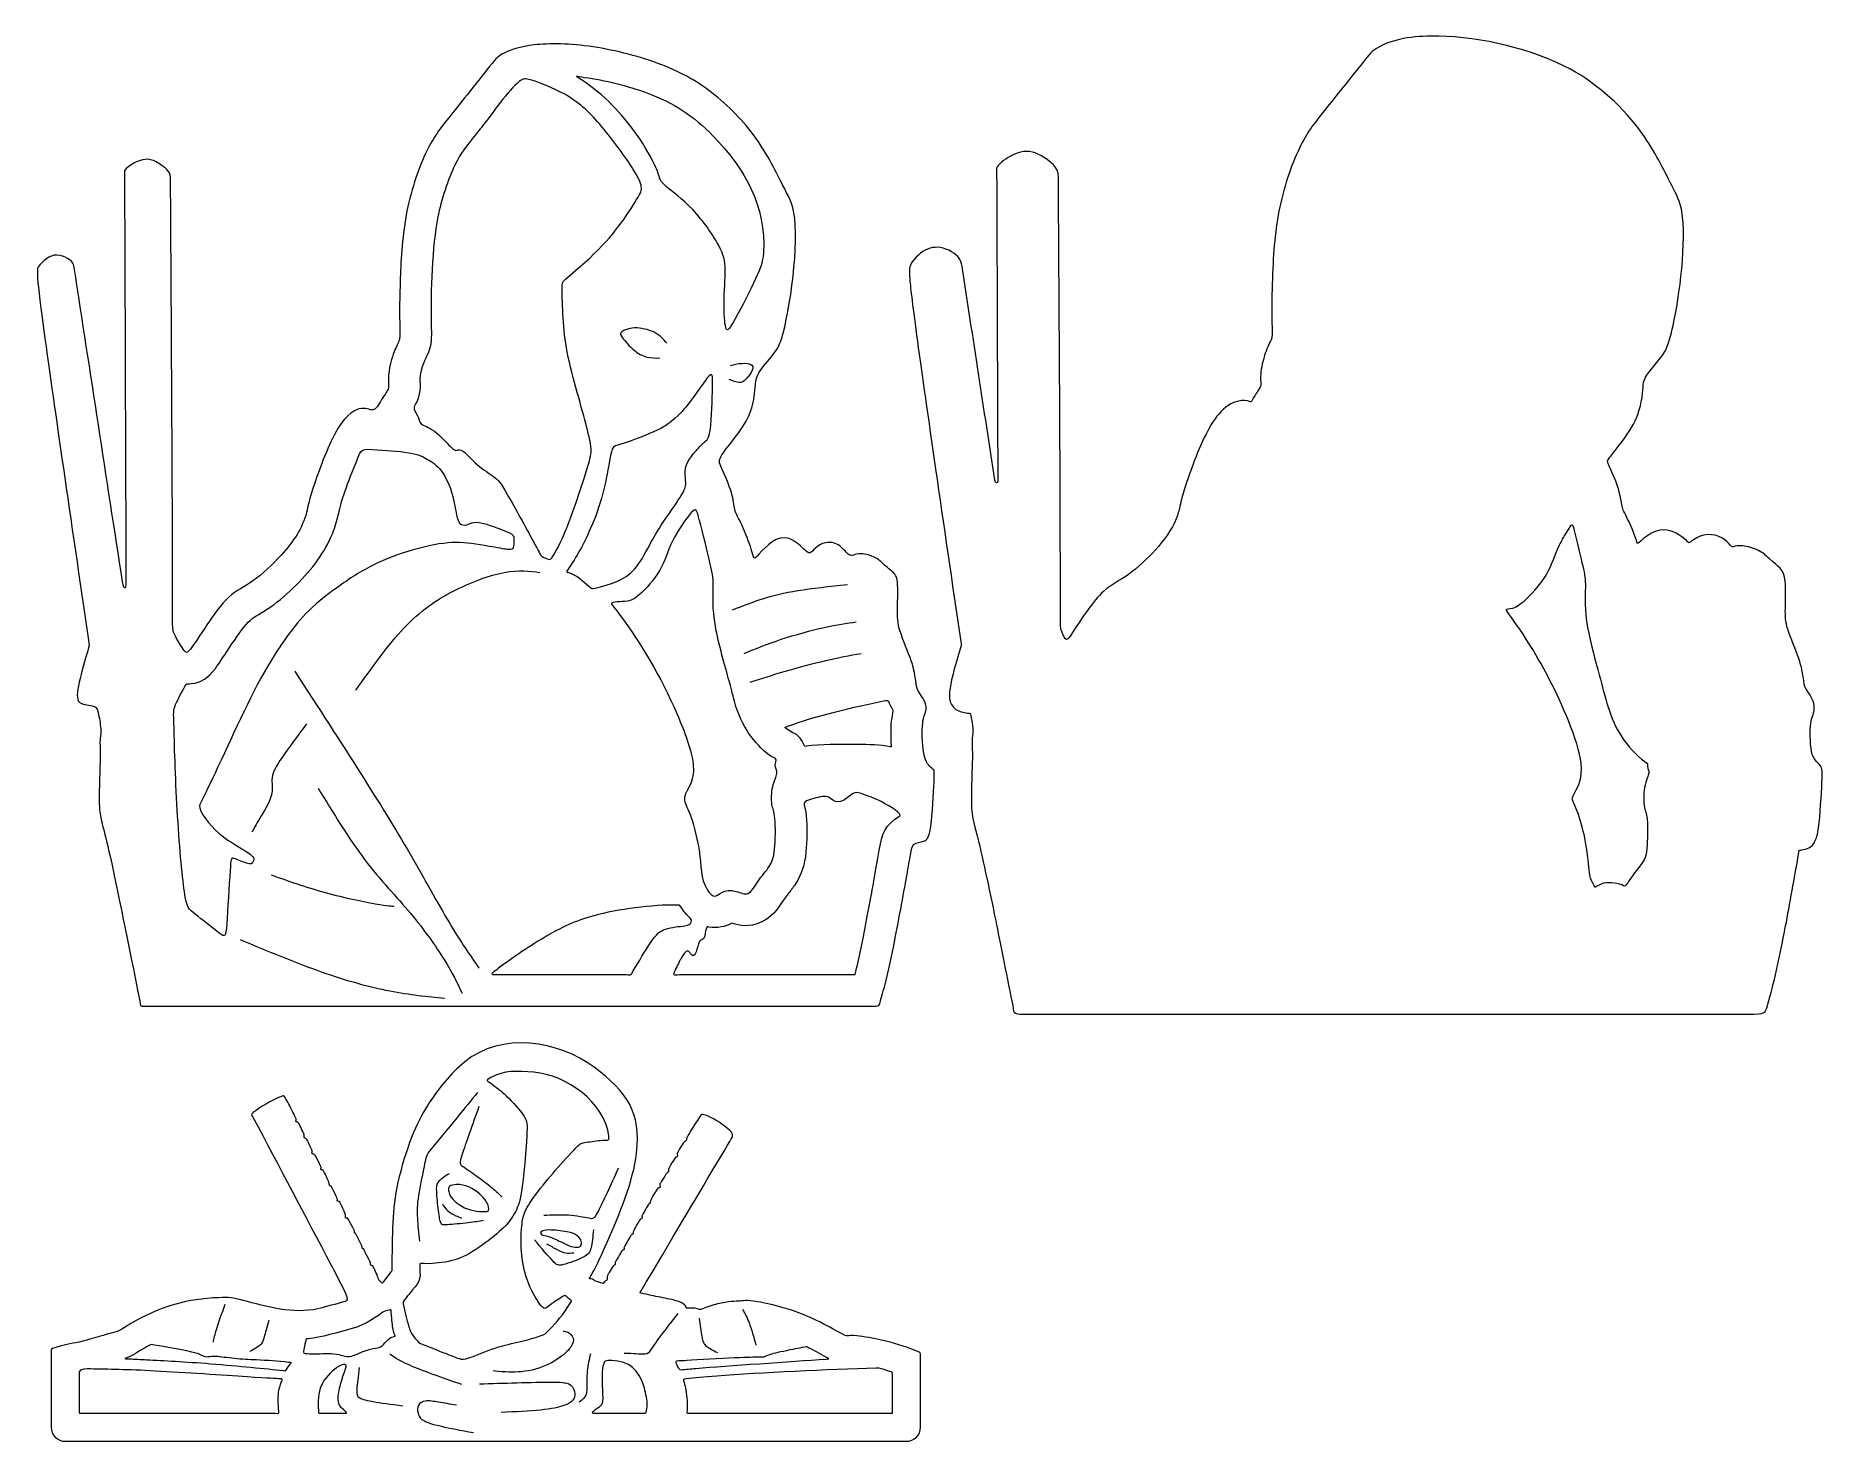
# Model space of a CAD drawing. Header units: inches. Extents: x -8.3 to 24.6, y -16.9 to 9.
import ezdxf

# ---------------------------------------------------------------- set-up
doc = ezdxf.new("R2010")
doc.units = ezdxf.units.IN
doc.header["$MEASUREMENT"] = 0
for name, color, linetype in [('Layer 1', 7, 'Continuous'), ('Layer 2', 7, 'Continuous'), ('Layer 3', 7, 'Continuous'), ('Layer 4', 7, 'Continuous'), ('Layer 5', 7, 'Continuous')]:
    doc.layers.add(name, color=color, linetype=linetype)

msp = doc.modelspace()

# ---------------------------------------------------------------- linework, layer by layer
at = {"layer": 'Layer 1', "color": 250, "lineweight": 18}
for points, knots in [([(1.993, -9.977), (2.6, -10.43), (2.86, -10.803), (2.775, -11.557), (2.775, -11.557), (2.715, -12.075), (2.455, -12.691), (2.234, -13.195), (2.234, -13.195), (2.118, -13.46), (2.043, -13.618), (1.993, -13.714), (1.993, -13.714), (1.943, -13.809), (1.917, -13.842), (1.909, -13.858), (1.909, -13.858), (1.894, -13.887), (1.931, -13.867), (1.965, -13.88), (1.965, -13.88), (1.988, -13.888), (1.998, -13.911), (2.023, -13.917), (2.023, -13.917), (2.033, -13.919), (2.043, -13.919), (2.063, -13.926), (2.063, -13.926), (2.084, -13.933), (2.114, -13.948), (2.133, -13.954), (2.133, -13.954), (2.174, -13.968), (2.169, -13.936), (2.2, -13.911), (2.2, -13.911), (2.221, -13.894), (2.242, -13.904), (2.234, -13.859), (2.234, -13.859), (2.232, -13.846), (2.228, -13.835), (2.248, -13.794), (2.248, -13.794), (2.263, -13.764), (2.348, -13.611), (2.377, -13.618), (2.377, -13.618), (2.39, -13.621), (2.381, -13.608), (2.378, -13.585), (2.378, -13.585), (2.377, -13.577), (2.378, -13.573), (2.4, -13.536), (2.4, -13.536), (2.412, -13.516), (2.509, -13.346), (2.517, -13.342), (2.517, -13.342), (2.525, -13.338), (2.545, -13.34), (2.546, -13.321), (2.546, -13.321), (2.546, -13.314), (2.542, -13.305), (2.542, -13.299), (2.542, -13.299), (2.542, -13.288), (2.646, -13.116), (2.658, -13.097), (2.658, -13.097), (2.681, -13.059), (2.685, -13.059), (2.691, -13.058), (2.691, -13.058), (2.707, -13.056), (2.71, -13.052), (2.709, -13.034), (2.709, -13.034), (2.708, -12.99), (2.794, -12.848), (2.82, -12.807), (2.82, -12.807), (2.845, -12.767), (2.852, -12.767), (2.859, -12.766), (2.859, -12.766), (2.887, -12.762), (2.878, -12.744), (2.874, -12.721), (2.874, -12.721), (2.872, -12.712), (2.873, -12.708), (2.894, -12.67), (2.894, -12.67), (2.916, -12.633), (2.957, -12.561), (2.979, -12.525), (2.979, -12.525), (3.002, -12.489), (3.006, -12.488), (3.011, -12.487), (3.011, -12.487), (3.028, -12.485), (3.028, -12.482), (3.027, -12.459), (3.027, -12.459), (3.026, -12.419), (3.118, -12.276), (3.143, -12.238), (3.143, -12.238), (3.186, -12.172), (3.18, -12.209), (3.2, -12.197), (3.2, -12.197), (3.22, -12.186), (3.202, -12.153), (3.201, -12.142), (3.201, -12.142), (3.2, -12.133), (3.205, -12.126), (3.228, -12.089), (3.228, -12.089), (3.251, -12.052), (3.29, -11.983), (3.313, -11.949), (3.313, -11.949), (3.335, -11.915), (3.34, -11.915), (3.345, -11.915), (3.345, -11.915), (3.366, -11.915), (3.367, -11.897), (3.364, -11.875), (3.364, -11.875), (3.363, -11.864), (3.359, -11.858), (3.38, -11.817), (3.38, -11.817), (3.402, -11.776), (3.448, -11.7), (3.474, -11.663), (3.474, -11.663), (3.499, -11.626), (3.504, -11.627), (3.511, -11.628), (3.511, -11.628), (3.537, -11.631), (3.528, -11.606), (3.524, -11.577), (3.524, -11.577), (3.523, -11.563), (3.524, -11.554), (3.545, -11.515), (3.545, -11.515), (3.566, -11.476), (3.608, -11.408), (3.634, -11.374), (3.634, -11.374), (3.673, -11.324), (3.688, -11.35), (3.692, -11.304), (3.692, -11.304), (3.693, -11.292), (3.692, -11.282), (3.735, -11.209), (3.735, -11.209), (3.779, -11.135), (3.867, -10.997), (3.912, -10.926), (3.912, -10.926), (3.958, -10.855), (3.961, -10.852), (3.971, -10.849), (3.971, -10.849), (4.014, -10.84), (4.112, -10.889), (4.165, -10.915), (4.165, -10.915), (4.26, -10.964), (4.367, -11.039), (4.451, -11.108), (4.451, -11.108), (4.502, -11.15), (4.554, -11.198), (4.541, -11.247), (4.541, -11.247), (4.537, -11.264), (4.526, -11.281), (4.185, -11.855), (4.185, -11.855), (3.905, -12.327), (3.402, -13.177), (2.859, -14.094), (2.859, -14.094), (2.84, -14.127), (2.825, -14.131), (2.859, -14.138), (2.859, -14.138), (2.982, -14.164), (3.104, -14.189), (3.215, -14.212), (3.215, -14.212), (3.333, -14.236), (3.439, -14.258), (3.505, -14.275), (3.505, -14.275), (3.572, -14.293), (3.6, -14.306), (3.626, -14.325), (3.626, -14.325), (3.749, -14.415), (3.63, -14.417), (3.757, -14.41), (3.757, -14.41), (3.906, -14.403), (3.908, -14.448), (3.955, -14.437), (3.955, -14.437), (3.989, -14.429), (4.097, -14.379), (4.199, -14.351), (4.199, -14.351), (4.279, -14.329), (4.388, -14.306), (4.467, -14.296), (4.467, -14.296), (4.547, -14.285), (4.597, -14.286), (4.642, -14.284), (4.642, -14.284), (4.688, -14.282), (4.728, -14.276), (4.777, -14.274), (4.777, -14.274), (4.827, -14.272), (4.885, -14.273), (5.005, -14.294), (5.005, -14.294), (5.125, -14.315), (5.305, -14.355), (5.472, -14.403), (5.472, -14.403), (5.892, -14.524), (6.17, -14.671), (6.523, -14.869), (6.523, -14.869), (6.692, -14.963), (6.609, -14.901), (6.831, -14.922), (6.831, -14.922), (6.947, -14.933), (7.143, -14.967), (7.285, -14.999), (7.285, -14.999), (7.488, -15.045), (7.72, -15.115), (7.913, -15.196), (7.913, -15.196), (7.995, -15.23), (8, -15.217), (8, -15.293), (8, -15.293), (8, -15.73), (8, -16.167), (8, -16.604), (8, -16.604), (8, -16.746), (7.884, -16.862), (7.742, -16.862), (7.742, -16.862), (2.581, -16.862), (-2.58, -16.862), (-7.742, -16.862), (-7.742, -16.862), (-7.883, -16.862), (-8, -16.746), (-8, -16.604), (-8, -16.604), (-8, -16.145), (-8, -15.686), (-8, -15.227), (-8, -15.227), (-8, -15.151), (-8.009, -15.167), (-7.935, -15.142), (-7.935, -15.142), (-7.768, -15.085), (-7.65, -15.07), (-7.483, -15.035), (-7.483, -15.035), (-7.304, -14.997), (-7.084, -14.92), (-6.898, -14.873), (-6.898, -14.873), (-6.792, -14.845), (-6.76, -14.835), (-6.708, -14.804), (-6.708, -14.804), (-6.656, -14.772), (-6.582, -14.719), (-6.438, -14.641), (-6.438, -14.641), (-5.932, -14.366), (-5.499, -14.244), (-4.919, -14.219), (-4.919, -14.219), (-4.728, -14.211), (-4.662, -14.216), (-4.469, -14.268), (-4.469, -14.268), (-4.044, -14.383), (-3.53, -14.529), (-3.094, -14.423), (-3.094, -14.423), (-2.955, -14.389), (-2.73, -14.328), (-2.618, -14.297), (-2.618, -14.297), (-2.517, -14.269), (-2.506, -14.266), (-2.753, -13.797), (-2.753, -13.797), (-2.782, -13.741), (-2.813, -13.683), (-2.847, -13.619), (-2.847, -13.619), (-3.327, -12.71), (-3.807, -11.802), (-4.287, -10.894), (-4.287, -10.894), (-4.315, -10.84), (-4.326, -10.849), (-4.283, -10.814), (-4.283, -10.814), (-4.138, -10.698), (-3.979, -10.614), (-3.816, -10.538), (-3.816, -10.538), (-3.698, -10.482), (-3.715, -10.489), (-3.661, -10.592), (-3.661, -10.592), (-3.623, -10.663), (-3.555, -10.796), (-3.521, -10.865), (-3.521, -10.865), (-3.486, -10.934), (-3.487, -10.939), (-3.489, -10.946), (-3.489, -10.946), (-3.506, -10.999), (-3.477, -10.981), (-3.453, -11), (-3.453, -11), (-3.436, -11.012), (-3.361, -11.176), (-3.351, -11.202), (-3.351, -11.202), (-3.336, -11.238), (-3.341, -11.241), (-3.343, -11.25), (-3.343, -11.25), (-3.353, -11.285), (-3.32, -11.287), (-3.305, -11.296), (-3.305, -11.296), (-3.295, -11.301), (-3.291, -11.309), (-3.272, -11.348), (-3.272, -11.348), (-3.253, -11.387), (-3.218, -11.458), (-3.204, -11.496), (-3.204, -11.496), (-3.19, -11.534), (-3.197, -11.54), (-3.2, -11.547), (-3.2, -11.547), (-3.209, -11.571), (-3.176, -11.573), (-3.165, -11.577), (-3.165, -11.577), (-3.155, -11.581), (-3.147, -11.588), (-3.124, -11.63), (-3.124, -11.63), (-3.101, -11.673), (-3.062, -11.75), (-3.045, -11.79), (-3.045, -11.79), (-3.028, -11.829), (-3.032, -11.83), (-3.034, -11.839), (-3.034, -11.839), (-3.043, -11.878), (-3.014, -11.869), (-3.002, -11.872), (-3.002, -11.872), (-2.993, -11.873), (-2.989, -11.881), (-2.969, -11.92), (-2.969, -11.92), (-2.95, -11.96), (-2.914, -12.033), (-2.898, -12.073), (-2.898, -12.073), (-2.882, -12.114), (-2.885, -12.122), (-2.885, -12.131), (-2.885, -12.131), (-2.884, -12.161), (-2.863, -12.161), (-2.854, -12.166), (-2.854, -12.166), (-2.847, -12.169), (-2.843, -12.176), (-2.821, -12.217), (-2.821, -12.217), (-2.799, -12.258), (-2.76, -12.333), (-2.742, -12.373), (-2.742, -12.373), (-2.725, -12.413), (-2.73, -12.418), (-2.733, -12.424), (-2.733, -12.424), (-2.742, -12.446), (-2.712, -12.445), (-2.699, -12.448), (-2.699, -12.448), (-2.691, -12.45), (-2.689, -12.454), (-2.669, -12.496), (-2.669, -12.496), (-2.649, -12.538), (-2.611, -12.618), (-2.594, -12.664), (-2.594, -12.664), (-2.578, -12.709), (-2.583, -12.72), (-2.584, -12.731), (-2.584, -12.731), (-2.584, -12.743), (-2.579, -12.755), (-2.572, -12.757), (-2.572, -12.757), (-2.565, -12.759), (-2.555, -12.751), (-2.548, -12.752), (-2.548, -12.752), (-2.542, -12.752), (-2.537, -12.761), (-2.514, -12.803), (-2.514, -12.803), (-2.492, -12.846), (-2.45, -12.923), (-2.431, -12.963), (-2.431, -12.963), (-2.411, -13.003), (-2.414, -13.007), (-2.415, -13.011), (-2.415, -13.011), (-2.419, -13.028), (-2.398, -13.033), (-2.39, -13.041), (-2.39, -13.041), (-2.39, -13.041), (-2.293, -13.243), (-2.293, -13.243), (-2.293, -13.243), (-2.275, -13.282), (-2.277, -13.287), (-2.278, -13.294), (-2.278, -13.294), (-2.279, -13.326), (-2.258, -13.314), (-2.249, -13.321), (-2.249, -13.321), (-2.243, -13.326), (-2.242, -13.338), (-2.22, -13.383), (-2.22, -13.383), (-2.198, -13.427), (-2.155, -13.505), (-2.135, -13.549), (-2.135, -13.549), (-2.116, -13.592), (-2.12, -13.602), (-2.12, -13.611), (-2.12, -13.611), (-2.119, -13.619), (-2.114, -13.625), (-2.109, -13.627), (-2.109, -13.627), (-2.093, -13.631), (-2.093, -13.606), (-2.065, -13.663), (-2.065, -13.663), (-2.04, -13.711), (-1.988, -13.826), (-1.974, -13.876), (-1.974, -13.876), (-1.97, -13.892), (-1.97, -13.898), (-1.965, -13.903), (-1.965, -13.903), (-1.954, -13.914), (-1.942, -13.909), (-1.928, -13.934), (-1.928, -13.934), (-1.914, -13.96), (-1.913, -13.96), (-1.883, -13.921), (-1.883, -13.921), (-1.883, -13.921), (-1.74, -13.74), (-1.74, -13.74), (-1.74, -13.74), (-1.726, -13.723), (-1.729, -13.724), (-1.73, -13.698), (-1.73, -13.698), (-1.727, -13.397), (-1.724, -13.096), (-1.711, -12.837), (-1.711, -12.837), (-1.698, -12.577), (-1.675, -12.359), (-1.617, -12.094), (-1.617, -12.094), (-1.558, -11.829), (-1.463, -11.516), (-1.367, -11.27), (-1.367, -11.27), (-1.271, -11.023), (-1.174, -10.843), (-1.07, -10.678), (-1.07, -10.678), (-0.877, -10.37), (-0.655, -10.1), (-0.385, -9.878), (-0.385, -9.878), (0.282, -9.327), (1.335, -9.485), (1.993, -9.977)], [0, 0, 0, 0, 0.007246, 0.007246, 0.007246, 0.007246, 0.014493, 0.014493, 0.014493, 0.014493, 0.021739, 0.021739, 0.021739, 0.021739, 0.028986, 0.028986, 0.028986, 0.028986, 0.036232, 0.036232, 0.036232, 0.036232, 0.043478, 0.043478, 0.043478, 0.043478, 0.050725, 0.050725, 0.050725, 0.050725, 0.057971, 0.057971, 0.057971, 0.057971, 0.065217, 0.065217, 0.065217, 0.065217, 0.072464, 0.072464, 0.072464, 0.072464, 0.07971, 0.07971, 0.07971, 0.07971, 0.086957, 0.086957, 0.086957, 0.086957, 0.094203, 0.094203, 0.094203, 0.094203, 0.101449, 0.101449, 0.101449, 0.101449, 0.108696, 0.108696, 0.108696, 0.108696, 0.115942, 0.115942, 0.115942, 0.115942, 0.123188, 0.123188, 0.123188, 0.123188, 0.130435, 0.130435, 0.130435, 0.130435, 0.137681, 0.137681, 0.137681, 0.137681, 0.144928, 0.144928, 0.144928, 0.144928, 0.152174, 0.152174, 0.152174, 0.152174, 0.15942, 0.15942, 0.15942, 0.15942, 0.166667, 0.166667, 0.166667, 0.166667, 0.173913, 0.173913, 0.173913, 0.173913, 0.181159, 0.181159, 0.181159, 0.181159, 0.188406, 0.188406, 0.188406, 0.188406, 0.195652, 0.195652, 0.195652, 0.195652, 0.202899, 0.202899, 0.202899, 0.202899, 0.210145, 0.210145, 0.210145, 0.210145, 0.217391, 0.217391, 0.217391, 0.217391, 0.224638, 0.224638, 0.224638, 0.224638, 0.231884, 0.231884, 0.231884, 0.231884, 0.23913, 0.23913, 0.23913, 0.23913, 0.246377, 0.246377, 0.246377, 0.246377, 0.253623, 0.253623, 0.253623, 0.253623, 0.26087, 0.26087, 0.26087, 0.26087, 0.268116, 0.268116, 0.268116, 0.268116, 0.275362, 0.275362, 0.275362, 0.275362, 0.282609, 0.282609, 0.282609, 0.282609, 0.289855, 0.289855, 0.289855, 0.289855, 0.297101, 0.297101, 0.297101, 0.297101, 0.304348, 0.304348, 0.304348, 0.304348, 0.311594, 0.311594, 0.311594, 0.311594, 0.318841, 0.318841, 0.318841, 0.318841, 0.326087, 0.326087, 0.326087, 0.326087, 0.333333, 0.333333, 0.333333, 0.333333, 0.34058, 0.34058, 0.34058, 0.34058, 0.347826, 0.347826, 0.347826, 0.347826, 0.355072, 0.355072, 0.355072, 0.355072, 0.362319, 0.362319, 0.362319, 0.362319, 0.369565, 0.369565, 0.369565, 0.369565, 0.376812, 0.376812, 0.376812, 0.376812, 0.384058, 0.384058, 0.384058, 0.384058, 0.391304, 0.391304, 0.391304, 0.391304, 0.398551, 0.398551, 0.398551, 0.398551, 0.405797, 0.405797, 0.405797, 0.405797, 0.413043, 0.413043, 0.413043, 0.413043, 0.42029, 0.42029, 0.42029, 0.42029, 0.427536, 0.427536, 0.427536, 0.427536, 0.434783, 0.434783, 0.434783, 0.434783, 0.442029, 0.442029, 0.442029, 0.442029, 0.449275, 0.449275, 0.449275, 0.449275, 0.456522, 0.456522, 0.456522, 0.456522, 0.463768, 0.463768, 0.463768, 0.463768, 0.471014, 0.471014, 0.471014, 0.471014, 0.478261, 0.478261, 0.478261, 0.478261, 0.485507, 0.485507, 0.485507, 0.485507, 0.492754, 0.492754, 0.492754, 0.492754, 0.5, 0.5, 0.5, 0.5, 0.507246, 0.507246, 0.507246, 0.507246, 0.514493, 0.514493, 0.514493, 0.514493, 0.521739, 0.521739, 0.521739, 0.521739, 0.528986, 0.528986, 0.528986, 0.528986, 0.536232, 0.536232, 0.536232, 0.536232, 0.543478, 0.543478, 0.543478, 0.543478, 0.550725, 0.550725, 0.550725, 0.550725, 0.557971, 0.557971, 0.557971, 0.557971, 0.565217, 0.565217, 0.565217, 0.565217, 0.572464, 0.572464, 0.572464, 0.572464, 0.57971, 0.57971, 0.57971, 0.57971, 0.586957, 0.586957, 0.586957, 0.586957, 0.594203, 0.594203, 0.594203, 0.594203, 0.601449, 0.601449, 0.601449, 0.601449, 0.608696, 0.608696, 0.608696, 0.608696, 0.615942, 0.615942, 0.615942, 0.615942, 0.623188, 0.623188, 0.623188, 0.623188, 0.630435, 0.630435, 0.630435, 0.630435, 0.637681, 0.637681, 0.637681, 0.637681, 0.644928, 0.644928, 0.644928, 0.644928, 0.652174, 0.652174, 0.652174, 0.652174, 0.65942, 0.65942, 0.65942, 0.65942, 0.666667, 0.666667, 0.666667, 0.666667, 0.673913, 0.673913, 0.673913, 0.673913, 0.681159, 0.681159, 0.681159, 0.681159, 0.688406, 0.688406, 0.688406, 0.688406, 0.695652, 0.695652, 0.695652, 0.695652, 0.702899, 0.702899, 0.702899, 0.702899, 0.710145, 0.710145, 0.710145, 0.710145, 0.717391, 0.717391, 0.717391, 0.717391, 0.724638, 0.724638, 0.724638, 0.724638, 0.731884, 0.731884, 0.731884, 0.731884, 0.73913, 0.73913, 0.73913, 0.73913, 0.746377, 0.746377, 0.746377, 0.746377, 0.753623, 0.753623, 0.753623, 0.753623, 0.76087, 0.76087, 0.76087, 0.76087, 0.768116, 0.768116, 0.768116, 0.768116, 0.775362, 0.775362, 0.775362, 0.775362, 0.782609, 0.782609, 0.782609, 0.782609, 0.789855, 0.789855, 0.789855, 0.789855, 0.797101, 0.797101, 0.797101, 0.797101, 0.804348, 0.804348, 0.804348, 0.804348, 0.811594, 0.811594, 0.811594, 0.811594, 0.818841, 0.818841, 0.818841, 0.818841, 0.826087, 0.826087, 0.826087, 0.826087, 0.833333, 0.833333, 0.833333, 0.833333, 0.84058, 0.84058, 0.84058, 0.84058, 0.847826, 0.847826, 0.847826, 0.847826, 0.855072, 0.855072, 0.855072, 0.855072, 0.862319, 0.862319, 0.862319, 0.862319, 0.869565, 0.869565, 0.869565, 0.869565, 0.876812, 0.876812, 0.876812, 0.876812, 0.884058, 0.884058, 0.884058, 0.884058, 0.891304, 0.891304, 0.891304, 0.891304, 0.898551, 0.898551, 0.898551, 0.898551, 0.905797, 0.905797, 0.905797, 0.905797, 0.913043, 0.913043, 0.913043, 0.913043, 0.92029, 0.92029, 0.92029, 0.92029, 0.927536, 0.927536, 0.927536, 0.927536, 0.934783, 0.934783, 0.934783, 0.934783, 0.942029, 0.942029, 0.942029, 0.942029, 0.949275, 0.949275, 0.949275, 0.949275, 0.956522, 0.956522, 0.956522, 0.956522, 0.963768, 0.963768, 0.963768, 0.963768, 0.971014, 0.971014, 0.971014, 0.971014, 0.978261, 0.978261, 0.978261, 0.978261, 0.985507, 0.985507, 0.985507, 0.985507, 1, 1, 1, 1]), ([(0.716, -12.648), (0.682, -12.732), (0.668, -12.816), (0.658, -12.955), (0.658, -12.955), (0.63, -13.327), (0.663, -13.687), (0.817, -14.031), (0.817, -14.031), (0.891, -14.198), (0.987, -14.339), (1.042, -14.391), (1.042, -14.391), (1.096, -14.444), (1.109, -14.408), (1.202, -14.339), (1.202, -14.339), (1.25, -14.303), (1.319, -14.258), (1.399, -14.209), (1.399, -14.209), (1.48, -14.16), (1.448, -14.173), (1.519, -14.232), (1.519, -14.232), (1.587, -14.287), (1.595, -14.26), (1.545, -14.335), (1.545, -14.335), (1.416, -14.532), (1.319, -14.657), (1.161, -14.819), (1.161, -14.819), (1.105, -14.877), (1.083, -14.895), (1.002, -14.924), (1.002, -14.924), (0.921, -14.953), (0.781, -14.991), (0.636, -15.026), (0.636, -15.026), (0.491, -15.06), (0.342, -15.09), (0.173, -15.146), (0.173, -15.146), (0.004, -15.202), (-0.185, -15.284), (-0.296, -15.322), (-0.296, -15.322), (-0.406, -15.361), (-0.438, -15.357), (-0.492, -15.34), (-0.492, -15.34), (-0.545, -15.322), (-0.621, -15.292), (-0.791, -15.225), (-0.791, -15.225), (-0.909, -15.178), (-1.073, -15.113), (-1.217, -15.058), (-1.217, -15.058), (-1.246, -15.028), (-1.272, -15), (-1.294, -14.975), (-1.294, -14.975), (-1.38, -14.874), (-1.4, -14.812), (-1.42, -14.743), (-1.42, -14.743), (-1.451, -14.635), (-1.49, -14.473), (-1.523, -14.335), (-1.523, -14.335), (-1.536, -14.279), (-1.472, -14.23), (-1.44, -14.187), (-1.44, -14.187), (-1.409, -14.149), (-1.378, -14.111), (-1.347, -14.073), (-1.347, -14.073), (-1.207, -13.907), (-1.204, -13.873), (-1.215, -13.69), (-1.215, -13.69), (-1.219, -13.533), (-1.246, -13.606), (-0.981, -13.591), (-0.981, -13.591), (-0.841, -13.583), (-0.657, -13.552), (-0.514, -13.505), (-0.514, -13.505), (-0.254, -13.418), (0.133, -13.117), (0.329, -12.926), (0.329, -12.926), (0.453, -12.805), (0.514, -12.705), (0.562, -12.601), (0.562, -12.601), (0.61, -12.497), (0.645, -12.389), (0.677, -12.133), (0.677, -12.133), (0.709, -11.877), (0.739, -11.473), (0.753, -11.247), (0.753, -11.247), (0.766, -11.02), (0.764, -10.971), (0.697, -10.872), (0.697, -10.872), (0.63, -10.772), (0.5, -10.621), (0.376, -10.504), (0.376, -10.504), (0.278, -10.412), (0.184, -10.34), (0.091, -10.272), (0.091, -10.272), (0.009, -10.212), (-0.005, -10.226), (0.091, -10.17), (0.091, -10.17), (0.335, -10.031), (0.572, -10.045), (0.886, -10.071), (0.886, -10.071), (1.483, -10.12), (2.189, -10.621), (2.264, -11.245), (2.264, -11.245), (2.278, -11.356), (2.231, -11.312), (2.106, -11.324), (2.106, -11.324), (2.017, -11.333), (1.892, -11.351), (1.819, -11.365), (1.819, -11.365), (1.747, -11.378), (1.727, -11.387), (1.624, -11.496), (1.624, -11.496), (1.366, -11.768), (1.1, -12.074), (0.88, -12.377), (0.88, -12.377), (0.805, -12.481), (0.751, -12.564), (0.716, -12.648)], [0, 0, 0, 0, 0.025641, 0.025641, 0.025641, 0.025641, 0.051282, 0.051282, 0.051282, 0.051282, 0.076923, 0.076923, 0.076923, 0.076923, 0.102564, 0.102564, 0.102564, 0.102564, 0.128205, 0.128205, 0.128205, 0.128205, 0.153846, 0.153846, 0.153846, 0.153846, 0.179487, 0.179487, 0.179487, 0.179487, 0.205128, 0.205128, 0.205128, 0.205128, 0.230769, 0.230769, 0.230769, 0.230769, 0.25641, 0.25641, 0.25641, 0.25641, 0.282051, 0.282051, 0.282051, 0.282051, 0.307692, 0.307692, 0.307692, 0.307692, 0.333333, 0.333333, 0.333333, 0.333333, 0.358974, 0.358974, 0.358974, 0.358974, 0.384615, 0.384615, 0.384615, 0.384615, 0.410256, 0.410256, 0.410256, 0.410256, 0.435897, 0.435897, 0.435897, 0.435897, 0.461538, 0.461538, 0.461538, 0.461538, 0.487179, 0.487179, 0.487179, 0.487179, 0.512821, 0.512821, 0.512821, 0.512821, 0.538462, 0.538462, 0.538462, 0.538462, 0.564103, 0.564103, 0.564103, 0.564103, 0.589744, 0.589744, 0.589744, 0.589744, 0.615385, 0.615385, 0.615385, 0.615385, 0.641026, 0.641026, 0.641026, 0.641026, 0.666667, 0.666667, 0.666667, 0.666667, 0.692308, 0.692308, 0.692308, 0.692308, 0.717949, 0.717949, 0.717949, 0.717949, 0.74359, 0.74359, 0.74359, 0.74359, 0.769231, 0.769231, 0.769231, 0.769231, 0.794872, 0.794872, 0.794872, 0.794872, 0.820513, 0.820513, 0.820513, 0.820513, 0.846154, 0.846154, 0.846154, 0.846154, 0.871795, 0.871795, 0.871795, 0.871795, 0.897436, 0.897436, 0.897436, 0.897436, 0.923077, 0.923077, 0.923077, 0.923077, 0.948718, 0.948718, 0.948718, 0.948718, 1, 1, 1, 1]), ([(0.026, -12.48), (0.052, -12.533), (0.055, -12.581), (0.051, -12.606), (0.051, -12.606), (0.048, -12.631), (0.039, -12.635), (-0.007, -12.635), (-0.007, -12.635), (-0.145, -12.635), (-0.309, -12.613), (-0.441, -12.537), (-0.441, -12.537), (-0.527, -12.487), (-0.638, -12.39), (-0.669, -12.314), (-0.669, -12.314), (-0.681, -12.283), (-0.686, -12.25), (-0.687, -12.225), (-0.687, -12.225), (-0.688, -12.2), (-0.685, -12.183), (-0.663, -12.167), (-0.663, -12.167), (-0.641, -12.152), (-0.599, -12.138), (-0.54, -12.137), (-0.54, -12.137), (-0.379, -12.132), (-0.237, -12.203), (-0.112, -12.313), (-0.112, -12.313), (-0.05, -12.368), (-0.001, -12.427), (0.026, -12.48)], [0, 0, 0, 0, 0.1, 0.1, 0.1, 0.1, 0.2, 0.2, 0.2, 0.2, 0.3, 0.3, 0.3, 0.3, 0.4, 0.4, 0.4, 0.4, 0.5, 0.5, 0.5, 0.5, 0.6, 0.6, 0.6, 0.6, 0.7, 0.7, 0.7, 0.7, 0.8, 0.8, 0.8, 0.8, 1, 1, 1, 1]), ([(1.035, -12.997), (1.054, -12.986), (1.083, -12.973), (1.168, -12.973), (1.168, -12.973), (1.254, -12.973), (1.397, -12.986), (1.494, -13.005), (1.494, -13.005), (1.592, -13.024), (1.645, -13.049), (1.684, -13.079), (1.684, -13.079), (1.723, -13.11), (1.749, -13.144), (1.757, -13.177), (1.757, -13.177), (1.766, -13.211), (1.759, -13.243), (1.747, -13.262), (1.747, -13.262), (1.734, -13.282), (1.716, -13.288), (1.685, -13.29), (1.685, -13.29), (1.578, -13.294), (1.49, -13.244), (1.385, -13.193), (1.385, -13.193), (1.301, -13.152), (1.186, -13.098), (1.111, -13.081), (1.111, -13.081), (1.078, -13.073), (1.007, -13.066), (1.006, -13.032), (1.006, -13.032), (1.005, -13.021), (1.015, -13.009), (1.035, -12.997)], [0, 0, 0, 0, 0.090909, 0.090909, 0.090909, 0.090909, 0.181818, 0.181818, 0.181818, 0.181818, 0.272727, 0.272727, 0.272727, 0.272727, 0.363636, 0.363636, 0.363636, 0.363636, 0.454545, 0.454545, 0.454545, 0.454545, 0.545455, 0.545455, 0.545455, 0.545455, 0.636364, 0.636364, 0.636364, 0.636364, 0.727273, 0.727273, 0.727273, 0.727273, 0.818182, 0.818182, 0.818182, 0.818182, 1, 1, 1, 1]), ([(-1.777, -14.448), (-1.737, -14.436), (-1.745, -14.417), (-1.734, -14.544), (-1.734, -14.544), (-1.723, -14.667), (-1.724, -14.764), (-1.685, -14.88), (-1.685, -14.88), (-1.672, -14.919), (-1.654, -14.926), (-1.687, -14.933), (-1.687, -14.933), (-1.804, -14.956), (-1.865, -15.079), (-1.937, -15.123), (-1.937, -15.123), (-1.975, -15.146), (-2.009, -15.142), (-2.071, -15.154), (-2.071, -15.154), (-2.132, -15.166), (-2.221, -15.195), (-2.291, -15.223), (-2.291, -15.223), (-2.405, -15.269), (-2.477, -15.319), (-2.587, -15.298), (-2.587, -15.298), (-2.624, -15.291), (-2.654, -15.277), (-2.701, -15.266), (-2.701, -15.266), (-2.826, -15.237), (-2.966, -15.248), (-3.101, -15.251), (-3.101, -15.251), (-3.173, -15.252), (-3.241, -15.251), (-3.282, -15.249), (-3.282, -15.249), (-3.356, -15.247), (-3.361, -15.247), (-3.348, -15.169), (-3.348, -15.169), (-3.342, -15.136), (-3.332, -15.087), (-3.321, -15.033), (-3.321, -15.033), (-3.309, -14.971), (-3.322, -14.982), (-3.262, -14.977), (-3.262, -14.977), (-3.065, -14.96), (-2.675, -14.845), (-2.483, -14.793), (-2.483, -14.793), (-2.192, -14.713), (-1.962, -14.537), (-1.896, -14.486), (-1.896, -14.486), (-1.862, -14.46), (-1.817, -14.459), (-1.777, -14.448)], [0, 0, 0, 0, 0.058824, 0.058824, 0.058824, 0.058824, 0.117647, 0.117647, 0.117647, 0.117647, 0.176471, 0.176471, 0.176471, 0.176471, 0.235294, 0.235294, 0.235294, 0.235294, 0.294118, 0.294118, 0.294118, 0.294118, 0.352941, 0.352941, 0.352941, 0.352941, 0.411765, 0.411765, 0.411765, 0.411765, 0.470588, 0.470588, 0.470588, 0.470588, 0.529412, 0.529412, 0.529412, 0.529412, 0.588235, 0.588235, 0.588235, 0.588235, 0.647059, 0.647059, 0.647059, 0.647059, 0.705882, 0.705882, 0.705882, 0.705882, 0.764706, 0.764706, 0.764706, 0.764706, 0.823529, 0.823529, 0.823529, 0.823529, 0.882353, 0.882353, 0.882353, 0.882353, 1, 1, 1, 1]), ([(-6.1, -15.092), (-5.863, -15.13), (-5.52, -15.186), (-5.338, -15.239), (-5.338, -15.239), (-5.256, -15.262), (-5.235, -15.279), (-5.211, -15.292), (-5.211, -15.292), (-5.134, -15.335), (-5.096, -15.294), (-4.964, -15.301), (-4.964, -15.301), (-4.881, -15.305), (-4.759, -15.327), (-4.626, -15.34), (-4.626, -15.34), (-4.494, -15.354), (-4.35, -15.36), (-4.221, -15.365), (-4.221, -15.365), (-4.023, -15.373), (-3.828, -15.387), (-3.63, -15.409), (-3.63, -15.409), (-3.54, -15.418), (-3.582, -15.396), (-3.669, -15.541), (-3.669, -15.541), (-3.688, -15.573), (-3.68, -15.565), (-3.72, -15.561), (-3.72, -15.561), (-4.068, -15.523), (-4.53, -15.476), (-5.068, -15.434), (-5.068, -15.434), (-5.533, -15.397), (-5.934, -15.377), (-6.24, -15.361), (-6.24, -15.361), (-6.361, -15.355), (-6.468, -15.349), (-6.565, -15.344), (-6.565, -15.344), (-6.669, -15.339), (-6.665, -15.348), (-6.575, -15.312), (-6.575, -15.312), (-6.506, -15.285), (-6.459, -15.257), (-6.38, -15.206), (-6.38, -15.206), (-6.325, -15.171), (-6.264, -15.134), (-6.199, -15.099), (-6.199, -15.099), (-6.155, -15.074), (-6.151, -15.084), (-6.1, -15.092)], [0, 0, 0, 0, 0.0625, 0.0625, 0.0625, 0.0625, 0.125, 0.125, 0.125, 0.125, 0.1875, 0.1875, 0.1875, 0.1875, 0.25, 0.25, 0.25, 0.25, 0.3125, 0.3125, 0.3125, 0.3125, 0.375, 0.375, 0.375, 0.375, 0.4375, 0.4375, 0.4375, 0.4375, 0.5, 0.5, 0.5, 0.5, 0.5625, 0.5625, 0.5625, 0.5625, 0.625, 0.625, 0.625, 0.625, 0.6875, 0.6875, 0.6875, 0.6875, 0.75, 0.75, 0.75, 0.75, 0.8125, 0.8125, 0.8125, 0.8125, 0.875, 0.875, 0.875, 0.875, 1, 1, 1, 1]), ([(5.535, -15.195), (5.631, -15.175), (5.747, -15.152), (5.87, -15.128), (5.87, -15.128), (5.911, -15.121), (5.903, -15.121), (5.941, -15.14), (5.941, -15.14), (6.046, -15.193), (6.153, -15.252), (6.271, -15.319), (6.271, -15.319), (6.327, -15.35), (6.327, -15.343), (6.264, -15.348), (6.264, -15.348), (5.593, -15.398), (4.466, -15.47), (3.868, -15.52), (3.868, -15.52), (3.765, -15.529), (3.677, -15.537), (3.598, -15.545), (3.598, -15.545), (3.552, -15.549), (3.537, -15.5), (3.513, -15.456), (3.513, -15.456), (3.475, -15.388), (3.492, -15.388), (3.551, -15.384), (3.551, -15.384), (3.581, -15.382), (3.628, -15.38), (3.702, -15.375), (3.702, -15.375), (3.908, -15.364), (4.319, -15.341), (4.578, -15.329), (4.578, -15.329), (4.837, -15.317), (4.943, -15.315), (5.007, -15.316), (5.007, -15.316), (5.167, -15.318), (5.066, -15.319), (5.207, -15.274), (5.207, -15.274), (5.268, -15.254), (5.376, -15.228), (5.535, -15.195)], [0, 0, 0, 0, 0.071429, 0.071429, 0.071429, 0.071429, 0.142857, 0.142857, 0.142857, 0.142857, 0.214286, 0.214286, 0.214286, 0.214286, 0.285714, 0.285714, 0.285714, 0.285714, 0.357143, 0.357143, 0.357143, 0.357143, 0.428571, 0.428571, 0.428571, 0.428571, 0.5, 0.5, 0.5, 0.5, 0.571429, 0.571429, 0.571429, 0.571429, 0.642857, 0.642857, 0.642857, 0.642857, 0.714286, 0.714286, 0.714286, 0.714286, 0.785714, 0.785714, 0.785714, 0.785714, 0.857143, 0.857143, 0.857143, 0.857143, 1, 1, 1, 1]), ([(-2.714, -16.127), (-2.691, -16.245), (-2.638, -16.249), (-2.576, -16.321), (-2.576, -16.321), (-2.549, -16.352), (-2.559, -16.346), (-2.593, -16.346), (-2.593, -16.346), (-2.743, -16.346), (-2.893, -16.346), (-3.042, -16.346), (-3.042, -16.346), (-3.087, -16.346), (-3.077, -16.342), (-3.082, -16.292), (-3.082, -16.292), (-3.097, -16.141), (-3.087, -15.969), (-3.025, -15.831), (-3.025, -15.831), (-2.912, -15.578), (-2.552, -15.347), (-2.572, -15.492), (-2.572, -15.492), (-2.578, -15.532), (-2.61, -15.603), (-2.64, -15.698), (-2.64, -15.698), (-2.67, -15.793), (-2.699, -15.91), (-2.712, -15.985), (-2.712, -15.985), (-2.724, -16.059), (-2.722, -16.091), (-2.714, -16.127)], [0, 0, 0, 0, 0.1, 0.1, 0.1, 0.1, 0.2, 0.2, 0.2, 0.2, 0.3, 0.3, 0.3, 0.3, 0.4, 0.4, 0.4, 0.4, 0.5, 0.5, 0.5, 0.5, 0.6, 0.6, 0.6, 0.6, 0.7, 0.7, 0.7, 0.7, 0.8, 0.8, 0.8, 0.8, 1, 1, 1, 1]), ([(2.908, -15.846), (2.935, -15.937), (2.967, -16.079), (2.971, -16.159), (2.971, -16.159), (2.974, -16.211), (2.967, -16.253), (2.956, -16.296), (2.956, -16.296), (2.943, -16.344), (2.953, -16.346), (2.908, -16.346), (2.908, -16.346), (2.617, -16.346), (2.326, -16.346), (2.035, -16.346), (2.035, -16.346), (1.93, -16.346), (1.94, -16.339), (2.034, -16.27), (2.034, -16.27), (2.067, -16.246), (2.108, -16.223), (2.13, -16.188), (2.13, -16.188), (2.151, -16.154), (2.153, -16.108), (2.149, -15.995), (2.149, -15.995), (2.146, -15.882), (2.137, -15.701), (2.141, -15.593), (2.141, -15.593), (2.146, -15.486), (2.163, -15.451), (2.171, -15.429), (2.171, -15.429), (2.18, -15.406), (2.18, -15.394), (2.202, -15.386), (2.202, -15.386), (2.223, -15.378), (2.266, -15.374), (2.319, -15.375), (2.319, -15.375), (2.639, -15.379), (2.822, -15.556), (2.908, -15.846)], [0, 0, 0, 0, 0.076923, 0.076923, 0.076923, 0.076923, 0.153846, 0.153846, 0.153846, 0.153846, 0.230769, 0.230769, 0.230769, 0.230769, 0.307692, 0.307692, 0.307692, 0.307692, 0.384615, 0.384615, 0.384615, 0.384615, 0.461538, 0.461538, 0.461538, 0.461538, 0.538462, 0.538462, 0.538462, 0.538462, 0.615385, 0.615385, 0.615385, 0.615385, 0.692308, 0.692308, 0.692308, 0.692308, 0.769231, 0.769231, 0.769231, 0.769231, 0.846154, 0.846154, 0.846154, 0.846154, 1, 1, 1, 1]), ([(-7.277, -15.531), (-6.941, -15.536), (-6.596, -15.542), (-6.085, -15.569), (-6.085, -15.569), (-5.543, -15.598), (-4.815, -15.649), (-4.393, -15.677), (-4.393, -15.677), (-3.972, -15.704), (-3.857, -15.707), (-3.8, -15.711), (-3.8, -15.711), (-3.742, -15.715), (-3.742, -15.721), (-3.757, -15.76), (-3.757, -15.76), (-3.771, -15.798), (-3.8, -15.87), (-3.813, -15.956), (-3.813, -15.956), (-3.828, -16.059), (-3.821, -16.187), (-3.81, -16.3), (-3.81, -16.3), (-3.804, -16.362), (-3.804, -16.346), (-3.875, -16.346), (-3.875, -16.346), (-5.067, -16.346), (-6.259, -16.346), (-7.451, -16.346), (-7.451, -16.346), (-7.498, -16.346), (-7.483, -16.337), (-7.483, -16.284), (-7.483, -16.284), (-7.483, -16.05), (-7.483, -15.816), (-7.483, -15.583), (-7.483, -15.583), (-7.483, -15.53), (-7.322, -15.53), (-7.277, -15.531)], [0, 0, 0, 0, 0.083333, 0.083333, 0.083333, 0.083333, 0.166667, 0.166667, 0.166667, 0.166667, 0.25, 0.25, 0.25, 0.25, 0.333333, 0.333333, 0.333333, 0.333333, 0.416667, 0.416667, 0.416667, 0.416667, 0.5, 0.5, 0.5, 0.5, 0.583333, 0.583333, 0.583333, 0.583333, 0.666667, 0.666667, 0.666667, 0.666667, 0.75, 0.75, 0.75, 0.75, 0.833333, 0.833333, 0.833333, 0.833333, 1, 1, 1, 1]), ([(4.249, -15.661), (5.061, -15.598), (6.308, -15.545), (7.183, -15.515), (7.183, -15.515), (7.249, -15.513), (7.314, -15.54), (7.377, -15.559), (7.377, -15.559), (7.486, -15.594), (7.484, -15.564), (7.484, -15.669), (7.484, -15.669), (7.484, -15.887), (7.484, -16.104), (7.484, -16.321), (7.484, -16.321), (7.484, -16.351), (7.488, -16.346), (7.459, -16.346), (7.459, -16.346), (6.222, -16.346), (4.984, -16.346), (3.747, -16.346), (3.747, -16.346), (3.686, -16.346), (3.7, -16.351), (3.704, -16.288), (3.704, -16.288), (3.713, -16.155), (3.706, -16.065), (3.679, -15.918), (3.679, -15.918), (3.671, -15.874), (3.662, -15.827), (3.651, -15.781), (3.651, -15.781), (3.635, -15.713), (3.621, -15.723), (3.69, -15.714), (3.69, -15.714), (3.837, -15.697), (4.013, -15.679), (4.249, -15.661)], [0, 0, 0, 0, 0.083333, 0.083333, 0.083333, 0.083333, 0.166667, 0.166667, 0.166667, 0.166667, 0.25, 0.25, 0.25, 0.25, 0.333333, 0.333333, 0.333333, 0.333333, 0.416667, 0.416667, 0.416667, 0.416667, 0.5, 0.5, 0.5, 0.5, 0.583333, 0.583333, 0.583333, 0.583333, 0.666667, 0.666667, 0.666667, 0.666667, 0.75, 0.75, 0.75, 0.75, 0.833333, 0.833333, 0.833333, 0.833333, 1, 1, 1, 1])]:
    msp.add_open_spline(points, degree=3, knots=knots, dxfattribs=at)
at = {"layer": 'Layer 2', "color": 250, "lineweight": 18}
for points, knots in [([(-0.152, -10.44), (-0.396, -10.741), (-0.64, -11.042), (-0.796, -11.23), (-0.796, -11.23), (-0.952, -11.418), (-1.021, -11.492), (-1.06, -11.554), (-1.06, -11.554), (-1.098, -11.616), (-1.107, -11.665), (-1.136, -11.802), (-1.136, -11.802), (-1.164, -11.94), (-1.213, -12.166), (-1.239, -12.337), (-1.239, -12.337), (-1.265, -12.508), (-1.268, -12.622), (-1.26, -12.753), (-1.26, -12.753), (-1.253, -12.883), (-1.236, -13.029), (-1.219, -13.176)], [0, 0, 0, 0, 0.142857, 0.142857, 0.142857, 0.142857, 0.285714, 0.285714, 0.285714, 0.285714, 0.428571, 0.428571, 0.428571, 0.428571, 0.571429, 0.571429, 0.571429, 0.571429, 0.714286, 0.714286, 0.714286, 0.714286, 1, 1, 1, 1]), ([(-0.126, -10.698), (-0.251, -11.048), (-0.376, -11.398), (-0.433, -11.577), (-0.433, -11.577), (-0.491, -11.756), (-0.481, -11.765), (-0.424, -11.804), (-0.424, -11.804), (-0.367, -11.842), (-0.264, -11.911), (-0.163, -11.984), (-0.163, -11.984), (-0.062, -12.056), (0.037, -12.132), (0.114, -12.196), (0.114, -12.196), (0.19, -12.261), (0.245, -12.314), (0.299, -12.367)], [0, 0, 0, 0, 0.166667, 0.166667, 0.166667, 0.166667, 0.333333, 0.333333, 0.333333, 0.333333, 0.5, 0.5, 0.5, 0.5, 0.666667, 0.666667, 0.666667, 0.666667, 1, 1, 1, 1]), ([(2.441, -11.834), (2.296, -12.149), (2.152, -12.465), (2.071, -12.621), (2.071, -12.621), (1.991, -12.777), (1.975, -12.774), (1.895, -12.758), (1.895, -12.758), (1.815, -12.743), (1.67, -12.714), (1.521, -12.703), (1.521, -12.703), (1.372, -12.692), (1.218, -12.7), (1.065, -12.707)], [0, 0, 0, 0, 0.2, 0.2, 0.2, 0.2, 0.4, 0.4, 0.4, 0.4, 0.6, 0.6, 0.6, 0.6, 1, 1, 1, 1]), ([(-0.673, -11.937), (-0.746, -11.984), (-0.819, -12.032), (-0.86, -12.07), (-0.86, -12.07), (-0.902, -12.109), (-0.912, -12.139), (-0.911, -12.225), (-0.911, -12.225), (-0.909, -12.311), (-0.896, -12.453), (-0.883, -12.571), (-0.883, -12.571), (-0.869, -12.69), (-0.855, -12.784), (-0.837, -12.832), (-0.837, -12.832), (-0.819, -12.879), (-0.797, -12.879), (-0.704, -12.872), (-0.704, -12.872), (-0.611, -12.864), (-0.446, -12.85), (-0.324, -12.836), (-0.324, -12.836), (-0.201, -12.821), (-0.121, -12.807), (-0.04, -12.793)], [0, 0, 0, 0, 0.125, 0.125, 0.125, 0.125, 0.25, 0.25, 0.25, 0.25, 0.375, 0.375, 0.375, 0.375, 0.5, 0.5, 0.5, 0.5, 0.625, 0.625, 0.625, 0.625, 0.75, 0.75, 0.75, 0.75, 1, 1, 1, 1]), ([(-0.799, -12.493), (-0.769, -12.538), (-0.739, -12.581), (-0.706, -12.614), (-0.706, -12.614), (-0.66, -12.659), (-0.608, -12.685), (-0.554, -12.71), (-0.554, -12.71), (-0.519, -12.726), (-0.483, -12.741), (-0.447, -12.756)], [0, 0, 0, 0, 0.25, 0.25, 0.25, 0.25, 0.5, 0.5, 0.5, 0.5, 1, 1, 1, 1]), ([(1.982, -12.971), (1.969, -13.095), (1.956, -13.218), (1.937, -13.3), (1.937, -13.3), (1.918, -13.383), (1.892, -13.424), (1.794, -13.475), (1.794, -13.475), (1.695, -13.526), (1.525, -13.586), (1.428, -13.611), (1.428, -13.611), (1.331, -13.635), (1.308, -13.624), (1.232, -13.541), (1.232, -13.541), (1.155, -13.459), (1.024, -13.305), (0.894, -13.152)], [0, 0, 0, 0, 0.166667, 0.166667, 0.166667, 0.166667, 0.333333, 0.333333, 0.333333, 0.333333, 0.5, 0.5, 0.5, 0.5, 0.666667, 0.666667, 0.666667, 0.666667, 1, 1, 1, 1]), ([(1.117, -13.226), (1.182, -13.263), (1.246, -13.299), (1.299, -13.328), (1.299, -13.328), (1.363, -13.363), (1.412, -13.388), (1.473, -13.396), (1.473, -13.396), (1.517, -13.401), (1.567, -13.398), (1.619, -13.393)], [0, 0, 0, 0, 0.25, 0.25, 0.25, 0.25, 0.5, 0.5, 0.5, 0.5, 1, 1, 1, 1]), ([(-4.802, -14.347), (-4.838, -14.444), (-4.874, -14.54), (-4.906, -14.634), (-4.906, -14.634), (-4.944, -14.744), (-4.977, -14.85), (-4.998, -14.933), (-4.998, -14.933), (-5.008, -14.973), (-5.015, -15.008), (-5.021, -15.039)], [0, 0, 0, 0, 0.25, 0.25, 0.25, 0.25, 0.5, 0.5, 0.5, 0.5, 1, 1, 1, 1]), ([(4.727, -14.435), (4.768, -14.507), (4.808, -14.584), (4.844, -14.676), (4.844, -14.676), (4.891, -14.798), (4.931, -14.947), (4.971, -15.096)], [0, 0, 0, 0, 0.333333, 0.333333, 0.333333, 0.333333, 1, 1, 1, 1]), ([(-4.342, -15.206), (-4.266, -15.162), (-4.197, -15.12), (-4.156, -15.089), (-4.156, -15.089), (-4.104, -15.049), (-4.097, -15.026), (-4.073, -14.94), (-4.073, -14.94), (-4.054, -14.868), (-4.023, -14.753), (-3.99, -14.631)], [0, 0, 0, 0, 0.25, 0.25, 0.25, 0.25, 0.5, 0.5, 0.5, 0.5, 1, 1, 1, 1]), ([(3.535, -14.509), (3.418, -14.657), (3.303, -14.802), (3.216, -14.92), (3.216, -14.92), (3.119, -15.053), (3.056, -15.152), (3.018, -15.204), (3.018, -15.204), (2.98, -15.257), (2.967, -15.262), (2.881, -15.259), (2.881, -15.259), (2.795, -15.257), (2.636, -15.245), (2.548, -15.244)], [0, 0, 0, 0, 0.2, 0.2, 0.2, 0.2, 0.4, 0.4, 0.4, 0.4, 0.6, 0.6, 0.6, 0.6, 1, 1, 1, 1]), ([(3.926, -14.595), (3.945, -14.724), (3.963, -14.847), (3.977, -14.93), (3.977, -14.93), (3.993, -15.026), (4.005, -15.067), (4.066, -15.115), (4.066, -15.115), (4.111, -15.151), (4.183, -15.19), (4.262, -15.23)], [0, 0, 0, 0, 0.25, 0.25, 0.25, 0.25, 0.5, 0.5, 0.5, 0.5, 1, 1, 1, 1]), ([(1.423, -14.836), (1.452, -14.837), (1.481, -14.841), (1.507, -14.852), (1.507, -14.852), (1.552, -14.872), (1.591, -14.915), (1.605, -14.963), (1.605, -14.963), (1.619, -15.011), (1.609, -15.064), (1.562, -15.131), (1.562, -15.131), (1.515, -15.198), (1.43, -15.278), (1.307, -15.357), (1.307, -15.357), (1.183, -15.436), (1.021, -15.513), (0.85, -15.552), (0.85, -15.552), (0.679, -15.591), (0.498, -15.591), (0.377, -15.586), (0.377, -15.586), (0.256, -15.582), (0.194, -15.573), (0.133, -15.565)], [0, 0, 0, 0, 0.125, 0.125, 0.125, 0.125, 0.25, 0.25, 0.25, 0.25, 0.375, 0.375, 0.375, 0.375, 0.5, 0.5, 0.5, 0.5, 0.625, 0.625, 0.625, 0.625, 0.75, 0.75, 0.75, 0.75, 1, 1, 1, 1]), ([(-0.439, -15.819), (-0.806, -15.691), (-1.173, -15.563), (-1.401, -15.464), (-1.401, -15.464), (-1.629, -15.364), (-1.718, -15.292), (-1.768, -15.251)], [0, 0, 0, 0, 0.333333, 0.333333, 0.333333, 0.333333, 1, 1, 1, 1]), ([(1.926, -15.255), (1.902, -15.353), (1.877, -15.45), (1.867, -15.57), (1.867, -15.57), (1.856, -15.689), (1.859, -15.831), (1.857, -15.912), (1.857, -15.912), (1.854, -15.993), (1.847, -16.013), (1.821, -16.046), (1.821, -16.046), (1.794, -16.078), (1.748, -16.122), (1.716, -16.145)], [0, 0, 0, 0, 0.2, 0.2, 0.2, 0.2, 0.4, 0.4, 0.4, 0.4, 0.6, 0.6, 0.6, 0.6, 1, 1, 1, 1]), ([(-2.328, -15.501), (-2.35, -15.663), (-2.369, -15.814), (-2.374, -15.904), (-2.374, -15.904), (-2.381, -16.018), (-2.365, -16.036), (-2.331, -16.057), (-2.331, -16.057), (-2.297, -16.078), (-2.246, -16.101), (-2.072, -16.131), (-2.072, -16.131), (-1.941, -16.154), (-1.743, -16.18), (-1.527, -16.208)], [0, 0, 0, 0, 0.2, 0.2, 0.2, 0.2, 0.4, 0.4, 0.4, 0.4, 0.6, 0.6, 0.6, 0.6, 1, 1, 1, 1]), ([(-0.117, -15.806), (0.107, -15.798), (0.33, -15.791), (0.568, -15.785), (0.568, -15.785), (0.805, -15.778), (1.056, -15.773), (1.22, -15.773), (1.22, -15.773), (1.384, -15.774), (1.462, -15.781), (1.513, -15.799), (1.513, -15.799), (1.565, -15.817), (1.591, -15.846), (1.61, -15.884), (1.61, -15.884), (1.629, -15.923), (1.642, -15.972), (1.639, -16.013), (1.639, -16.013), (1.637, -16.054), (1.618, -16.087), (1.589, -16.117), (1.589, -16.117), (1.561, -16.148), (1.522, -16.177), (1.434, -16.206), (1.434, -16.206), (1.345, -16.236), (1.208, -16.266), (1.008, -16.287), (1.008, -16.287), (0.808, -16.307), (0.546, -16.319), (0.283, -16.33)], [0, 0, 0, 0, 0.1, 0.1, 0.1, 0.1, 0.2, 0.2, 0.2, 0.2, 0.3, 0.3, 0.3, 0.3, 0.4, 0.4, 0.4, 0.4, 0.5, 0.5, 0.5, 0.5, 0.6, 0.6, 0.6, 0.6, 0.7, 0.7, 0.7, 0.7, 0.8, 0.8, 0.8, 0.8, 1, 1, 1, 1]), ([(-0.538, -16.197), (-0.654, -16.178), (-0.771, -16.16), (-0.868, -16.143), (-0.868, -16.143), (-0.966, -16.127), (-1.044, -16.112), (-1.108, -16.121), (-1.108, -16.121), (-1.172, -16.13), (-1.221, -16.161), (-1.242, -16.203), (-1.242, -16.203), (-1.264, -16.244), (-1.258, -16.296), (-1.248, -16.34), (-1.248, -16.34), (-1.238, -16.385), (-1.224, -16.422), (-1.175, -16.46), (-1.175, -16.46), (-1.127, -16.497), (-1.044, -16.535), (-0.818, -16.586), (-0.818, -16.586), (-0.669, -16.62), (-0.459, -16.66), (-0.228, -16.702)], [0, 0, 0, 0, 0.125, 0.125, 0.125, 0.125, 0.25, 0.25, 0.25, 0.25, 0.375, 0.375, 0.375, 0.375, 0.5, 0.5, 0.5, 0.5, 0.625, 0.625, 0.625, 0.625, 0.75, 0.75, 0.75, 0.75, 1, 1, 1, 1])]:
    msp.add_open_spline(points, degree=3, knots=knots, dxfattribs=at)
at = {"layer": 'Layer 3', "color": 250, "lineweight": 9}
for points, knots in [([(9.423, 0.811), (9.416, 2.691), (9.409, 4.572), (9.402, 6.452), (9.402, 6.452), (9.401, 6.564), (9.373, 6.578), (9.492, 6.677), (9.492, 6.677), (9.589, 6.758), (9.72, 6.83), (9.841, 6.861), (9.841, 6.861), (9.997, 6.9), (10.129, 6.86), (10.262, 6.771), (10.262, 6.771), (10.394, 6.682), (10.538, 6.6), (10.539, 6.399), (10.539, 6.399), (10.552, 3.828), (10.575, 1.035), (10.575, -1.265), (10.575, -1.265), (10.575, -1.862), (10.575, -1.893), (10.59, -1.93), (10.59, -1.93), (10.688, -2.167), (10.683, -2.151), (10.796, -1.98), (10.796, -1.98), (10.97, -1.716), (11.166, -1.405), (11.372, -1.218), (11.372, -1.218), (11.523, -1.081), (11.663, -1.028), (11.827, -0.91), (11.827, -0.91), (11.991, -0.794), (12.189, -0.606), (12.324, -0.457), (12.324, -0.457), (12.476, -0.289), (12.629, -0.08), (12.708, 0.117), (12.708, 0.117), (12.741, 0.2), (12.753, 0.254), (12.775, 0.346), (12.775, 0.346), (12.797, 0.444), (12.827, 0.571), (12.904, 0.802), (12.904, 0.802), (13.005, 1.104), (13.18, 1.565), (13.353, 1.851), (13.353, 1.851), (13.525, 2.136), (13.77, 2.361), (14.076, 2.27), (14.076, 2.27), (14.082, 2.268), (14.087, 2.268), (14.09, 2.274), (14.09, 2.274), (14.118, 2.321), (14.146, 2.368), (14.173, 2.414), (14.173, 2.414), (14.194, 2.447), (14.255, 2.528), (14.26, 2.553), (14.26, 2.553), (14.264, 2.569), (14.263, 2.597), (14.262, 2.629), (14.262, 2.629), (14.256, 2.775), (14.265, 2.864), (14.305, 3.021), (14.305, 3.021), (14.342, 3.163), (14.374, 3.248), (14.431, 3.364), (14.431, 3.364), (14.446, 3.395), (14.459, 3.421), (14.465, 3.446), (14.465, 3.446), (14.477, 3.498), (14.47, 3.641), (14.468, 3.737), (14.468, 3.737), (14.461, 4.137), (14.475, 4.729), (14.512, 5.15), (14.512, 5.15), (14.551, 5.589), (14.621, 5.974), (14.758, 6.391), (14.758, 6.391), (14.826, 6.598), (14.903, 6.785), (14.976, 6.937), (14.976, 6.937), (15.114, 7.226), (15.238, 7.38), (15.438, 7.632), (15.438, 7.632), (15.661, 7.911), (15.884, 8.191), (16.108, 8.471), (16.108, 8.471), (16.277, 8.684), (16.313, 8.729), (16.435, 8.797), (16.435, 8.797), (16.739, 8.967), (17.159, 9.005), (17.539, 8.999), (17.539, 8.999), (18.308, 8.986), (19.287, 8.754), (19.963, 8.387), (19.963, 8.387), (20.471, 8.112), (20.947, 7.676), (21.285, 7.204), (21.285, 7.204), (21.526, 6.867), (21.672, 6.551), (21.829, 6.249), (21.829, 6.249), (21.921, 6.07), (21.978, 5.961), (22.011, 5.774), (22.011, 5.774), (22.106, 5.244), (21.971, 4.204), (21.851, 3.67), (21.851, 3.67), (21.815, 3.506), (21.764, 3.312), (21.698, 3.191), (21.698, 3.191), (21.619, 3.047), (21.426, 2.855), (21.347, 2.724), (21.347, 2.724), (21.305, 2.655), (21.306, 2.6), (21.3, 2.524), (21.3, 2.524), (21.261, 2.021), (21.114, 1.792), (20.805, 1.399), (20.805, 1.399), (20.746, 1.324), (20.693, 1.256), (20.664, 1.212), (20.664, 1.212), (20.647, 1.186), (20.638, 1.184), (20.648, 1.156), (20.648, 1.156), (20.659, 1.125), (20.684, 1.072), (20.694, 1.048), (20.694, 1.048), (20.798, 0.803), (20.865, 0.672), (20.902, 0.416), (20.902, 0.416), (20.917, 0.306), (20.925, 0.294), (20.98, 0.184), (20.98, 0.184), (21.039, 0.068), (21.084, -0.034), (21.136, -0.167), (21.136, -0.167), (21.214, -0.367), (21.165, -0.373), (21.301, -0.256), (21.301, -0.256), (21.389, -0.18), (21.489, -0.117), (21.606, -0.096), (21.606, -0.096), (21.787, -0.064), (21.932, -0.146), (22.06, -0.254), (22.06, -0.254), (22.175, -0.35), (22.117, -0.345), (22.226, -0.269), (22.226, -0.269), (22.379, -0.16), (22.594, -0.14), (22.761, -0.244), (22.761, -0.244), (22.821, -0.281), (22.864, -0.325), (22.905, -0.368), (22.905, -0.368), (22.952, -0.418), (22.931, -0.405), (22.993, -0.391), (22.993, -0.391), (23.08, -0.371), (23.172, -0.383), (23.276, -0.412), (23.276, -0.412), (23.327, -0.426), (23.379, -0.445), (23.423, -0.467), (23.423, -0.467), (23.516, -0.514), (23.557, -0.561), (23.62, -0.618), (23.62, -0.618), (23.789, -0.772), (23.891, -0.796), (23.916, -1.038), (23.916, -1.038), (23.929, -1.165), (23.921, -1.379), (23.918, -1.534), (23.918, -1.534), (23.916, -1.681), (23.919, -1.776), (23.963, -1.919), (23.963, -1.919), (24.012, -2.075), (24.112, -2.298), (24.165, -2.455), (24.165, -2.455), (24.217, -2.607), (24.24, -2.731), (24.256, -2.866), (24.256, -2.866), (24.268, -2.968), (24.275, -2.973), (24.328, -3.056), (24.328, -3.056), (24.393, -3.156), (24.45, -3.248), (24.449, -3.37), (24.449, -3.37), (24.448, -3.516), (24.39, -3.515), (24.378, -3.71), (24.378, -3.71), (24.369, -3.843), (24.377, -4.089), (24.413, -4.225), (24.413, -4.225), (24.422, -4.259), (24.479, -4.349), (24.509, -4.372), (24.509, -4.372), (24.559, -4.411), (24.585, -4.438), (24.594, -4.526), (24.594, -4.526), (24.598, -4.567), (24.596, -4.625), (24.591, -4.734), (24.591, -4.734), (24.58, -4.958), (24.561, -5.343), (24.53, -5.565), (24.53, -5.565), (24.512, -5.693), (24.488, -5.773), (24.458, -5.827), (24.458, -5.827), (24.398, -5.938), (24.314, -5.96), (24.214, -5.979), (24.214, -5.979), (24.194, -5.983), (24.17, -5.979), (24.167, -5.996), (24.167, -5.996), (24.164, -6.016), (24.158, -6.075), (24.133, -6.223), (24.133, -6.223), (24.086, -6.491), (23.974, -7.113), (23.911, -7.441), (23.911, -7.441), (23.834, -7.841), (23.726, -8.379), (23.613, -8.751), (23.613, -8.751), (23.553, -8.948), (23.592, -9), (23.342, -9), (23.342, -9), (18.865, -9), (14.387, -9), (9.909, -9), (9.909, -9), (9.68, -9), (9.723, -8.976), (9.686, -8.787), (9.686, -8.787), (9.572, -8.216), (9.464, -7.675), (9.384, -7.281), (9.384, -7.281), (9.249, -6.62), (9.149, -6.138), (9.019, -5.626), (9.019, -5.626), (8.971, -5.439), (8.951, -5.358), (8.942, -5.208), (8.942, -5.208), (8.929, -4.981), (8.948, -4.615), (8.954, -4.358), (8.954, -4.358), (8.956, -4.215), (8.954, -4.125), (8.952, -4.063), (8.952, -4.063), (8.95, -3.978), (8.949, -3.951), (8.959, -3.876), (8.959, -3.876), (8.975, -3.757), (8.951, -3.623), (8.927, -3.505), (8.927, -3.505), (8.917, -3.455), (8.919, -3.466), (8.865, -3.459), (8.865, -3.459), (8.795, -3.449), (8.719, -3.439), (8.653, -3.394), (8.653, -3.394), (8.506, -3.295), (8.521, -3.112), (8.556, -2.931), (8.556, -2.931), (8.6, -2.707), (8.672, -2.48), (8.736, -2.259), (8.736, -2.259), (8.754, -2.196), (8.752, -2.216), (8.741, -2.142), (8.741, -2.142), (8.581, -1.051), (8.424, 0.027), (8.279, 1.027), (8.279, 1.027), (8.142, 1.971), (8.025, 2.788), (7.945, 3.376), (7.945, 3.376), (7.856, 4.019), (7.817, 4.35), (7.803, 4.526), (7.803, 4.526), (7.786, 4.752), (7.813, 4.794), (7.849, 4.842), (7.849, 4.842), (8.036, 5.096), (8.294, 5.198), (8.573, 5.028), (8.573, 5.028), (8.688, 4.958), (8.744, 4.897), (8.766, 4.759), (8.766, 4.759), (8.967, 3.448), (9.169, 2.136), (9.37, 0.824), (9.37, 0.824), (9.379, 0.764), (9.423, 0.755), (9.423, 0.811)], [0, 0, 0, 0, 0.010101, 0.010101, 0.010101, 0.010101, 0.020202, 0.020202, 0.020202, 0.020202, 0.030303, 0.030303, 0.030303, 0.030303, 0.040404, 0.040404, 0.040404, 0.040404, 0.050505, 0.050505, 0.050505, 0.050505, 0.060606, 0.060606, 0.060606, 0.060606, 0.070707, 0.070707, 0.070707, 0.070707, 0.080808, 0.080808, 0.080808, 0.080808, 0.090909, 0.090909, 0.090909, 0.090909, 0.10101, 0.10101, 0.10101, 0.10101, 0.111111, 0.111111, 0.111111, 0.111111, 0.121212, 0.121212, 0.121212, 0.121212, 0.131313, 0.131313, 0.131313, 0.131313, 0.141414, 0.141414, 0.141414, 0.141414, 0.151515, 0.151515, 0.151515, 0.151515, 0.161616, 0.161616, 0.161616, 0.161616, 0.171717, 0.171717, 0.171717, 0.171717, 0.181818, 0.181818, 0.181818, 0.181818, 0.191919, 0.191919, 0.191919, 0.191919, 0.20202, 0.20202, 0.20202, 0.20202, 0.212121, 0.212121, 0.212121, 0.212121, 0.222222, 0.222222, 0.222222, 0.222222, 0.232323, 0.232323, 0.232323, 0.232323, 0.242424, 0.242424, 0.242424, 0.242424, 0.252525, 0.252525, 0.252525, 0.252525, 0.262626, 0.262626, 0.262626, 0.262626, 0.272727, 0.272727, 0.272727, 0.272727, 0.282828, 0.282828, 0.282828, 0.282828, 0.292929, 0.292929, 0.292929, 0.292929, 0.30303, 0.30303, 0.30303, 0.30303, 0.313131, 0.313131, 0.313131, 0.313131, 0.323232, 0.323232, 0.323232, 0.323232, 0.333333, 0.333333, 0.333333, 0.333333, 0.343434, 0.343434, 0.343434, 0.343434, 0.353535, 0.353535, 0.353535, 0.353535, 0.363636, 0.363636, 0.363636, 0.363636, 0.373737, 0.373737, 0.373737, 0.373737, 0.383838, 0.383838, 0.383838, 0.383838, 0.393939, 0.393939, 0.393939, 0.393939, 0.40404, 0.40404, 0.40404, 0.40404, 0.414141, 0.414141, 0.414141, 0.414141, 0.424242, 0.424242, 0.424242, 0.424242, 0.434343, 0.434343, 0.434343, 0.434343, 0.444444, 0.444444, 0.444444, 0.444444, 0.454545, 0.454545, 0.454545, 0.454545, 0.464646, 0.464646, 0.464646, 0.464646, 0.474747, 0.474747, 0.474747, 0.474747, 0.484848, 0.484848, 0.484848, 0.484848, 0.494949, 0.494949, 0.494949, 0.494949, 0.505051, 0.505051, 0.505051, 0.505051, 0.515152, 0.515152, 0.515152, 0.515152, 0.525253, 0.525253, 0.525253, 0.525253, 0.535354, 0.535354, 0.535354, 0.535354, 0.545455, 0.545455, 0.545455, 0.545455, 0.555556, 0.555556, 0.555556, 0.555556, 0.565657, 0.565657, 0.565657, 0.565657, 0.575758, 0.575758, 0.575758, 0.575758, 0.585859, 0.585859, 0.585859, 0.585859, 0.59596, 0.59596, 0.59596, 0.59596, 0.606061, 0.606061, 0.606061, 0.606061, 0.616162, 0.616162, 0.616162, 0.616162, 0.626263, 0.626263, 0.626263, 0.626263, 0.636364, 0.636364, 0.636364, 0.636364, 0.646465, 0.646465, 0.646465, 0.646465, 0.656566, 0.656566, 0.656566, 0.656566, 0.666667, 0.666667, 0.666667, 0.666667, 0.676768, 0.676768, 0.676768, 0.676768, 0.686869, 0.686869, 0.686869, 0.686869, 0.69697, 0.69697, 0.69697, 0.69697, 0.707071, 0.707071, 0.707071, 0.707071, 0.717172, 0.717172, 0.717172, 0.717172, 0.727273, 0.727273, 0.727273, 0.727273, 0.737374, 0.737374, 0.737374, 0.737374, 0.747475, 0.747475, 0.747475, 0.747475, 0.757576, 0.757576, 0.757576, 0.757576, 0.767677, 0.767677, 0.767677, 0.767677, 0.777778, 0.777778, 0.777778, 0.777778, 0.787879, 0.787879, 0.787879, 0.787879, 0.79798, 0.79798, 0.79798, 0.79798, 0.808081, 0.808081, 0.808081, 0.808081, 0.818182, 0.818182, 0.818182, 0.818182, 0.828283, 0.828283, 0.828283, 0.828283, 0.838384, 0.838384, 0.838384, 0.838384, 0.848485, 0.848485, 0.848485, 0.848485, 0.858586, 0.858586, 0.858586, 0.858586, 0.868687, 0.868687, 0.868687, 0.868687, 0.878788, 0.878788, 0.878788, 0.878788, 0.888889, 0.888889, 0.888889, 0.888889, 0.89899, 0.89899, 0.89899, 0.89899, 0.909091, 0.909091, 0.909091, 0.909091, 0.919192, 0.919192, 0.919192, 0.919192, 0.929293, 0.929293, 0.929293, 0.929293, 0.939394, 0.939394, 0.939394, 0.939394, 0.949495, 0.949495, 0.949495, 0.949495, 0.959596, 0.959596, 0.959596, 0.959596, 0.969697, 0.969697, 0.969697, 0.969697, 0.979798, 0.979798, 0.979798, 0.979798, 1, 1, 1, 1]), ([(19.348, -1.152), (19.243, -1.277), (19.082, -1.442), (18.962, -1.503), (18.962, -1.503), (18.794, -1.587), (18.719, -1.485), (18.84, -1.65), (18.84, -1.65), (19.112, -2.021), (19.368, -2.433), (19.586, -2.861), (19.586, -2.861), (19.786, -3.252), (20.113, -3.968), (20.158, -4.383), (20.158, -4.383), (20.189, -4.66), (20.107, -4.808), (20.046, -4.919), (20.046, -4.919), (20.028, -4.953), (19.991, -5.019), (19.995, -5.044), (19.995, -5.044), (19.998, -5.059), (20.013, -5.091), (20.032, -5.133), (20.032, -5.133), (20.107, -5.298), (20.15, -5.432), (20.199, -5.636), (20.199, -5.636), (20.255, -5.87), (20.276, -6.014), (20.294, -6.231), (20.294, -6.231), (20.308, -6.391), (20.319, -6.509), (20.401, -6.642), (20.401, -6.642), (20.431, -6.691), (20.405, -6.655), (20.528, -6.608), (20.528, -6.608), (20.648, -6.561), (20.79, -6.583), (20.908, -6.623), (20.908, -6.623), (20.963, -6.642), (20.959, -6.663), (20.991, -6.62), (20.991, -6.62), (21.022, -6.578), (21.072, -6.498), (21.091, -6.471), (21.091, -6.471), (21.125, -6.422), (21.162, -6.375), (21.198, -6.33), (21.198, -6.33), (21.313, -6.184), (21.348, -6.146), (21.368, -5.952), (21.368, -5.952), (21.382, -5.805), (21.387, -5.558), (21.374, -5.415), (21.374, -5.415), (21.363, -5.289), (21.335, -5.266), (21.32, -5.164), (21.32, -5.164), (21.303, -5.055), (21.311, -4.898), (21.336, -4.785), (21.336, -4.785), (21.351, -4.721), (21.37, -4.67), (21.387, -4.626), (21.387, -4.626), (21.398, -4.595), (21.408, -4.569), (21.409, -4.557), (21.409, -4.557), (21.411, -4.545), (21.384, -4.5), (21.38, -4.434), (21.38, -4.434), (21.375, -4.365), (21.391, -4.395), (21.329, -4.352), (21.329, -4.352), (21.178, -4.248), (21.014, -4.06), (20.913, -3.907), (20.913, -3.907), (20.669, -3.538), (20.61, -3.173), (20.494, -2.759), (20.494, -2.759), (20.423, -2.504), (20.327, -2.164), (20.279, -1.885), (20.279, -1.885), (20.223, -1.554), (20.233, -1.33), (20.237, -1.144), (20.237, -1.144), (20.241, -0.991), (20.227, -0.923), (20.188, -0.752), (20.188, -0.752), (20.154, -0.605), (20.095, -0.365), (20.047, -0.173), (20.047, -0.173), (19.991, 0.051), (20.017, 0.063), (19.883, -0.15), (19.883, -0.15), (19.838, -0.222), (19.796, -0.296), (19.762, -0.364), (19.762, -0.364), (19.668, -0.554), (19.633, -0.719), (19.523, -0.907), (19.523, -0.907), (19.473, -0.992), (19.411, -1.076), (19.348, -1.152)], [0, 0, 0, 0, 0.029412, 0.029412, 0.029412, 0.029412, 0.058824, 0.058824, 0.058824, 0.058824, 0.088235, 0.088235, 0.088235, 0.088235, 0.117647, 0.117647, 0.117647, 0.117647, 0.147059, 0.147059, 0.147059, 0.147059, 0.176471, 0.176471, 0.176471, 0.176471, 0.205882, 0.205882, 0.205882, 0.205882, 0.235294, 0.235294, 0.235294, 0.235294, 0.264706, 0.264706, 0.264706, 0.264706, 0.294118, 0.294118, 0.294118, 0.294118, 0.323529, 0.323529, 0.323529, 0.323529, 0.352941, 0.352941, 0.352941, 0.352941, 0.382353, 0.382353, 0.382353, 0.382353, 0.411765, 0.411765, 0.411765, 0.411765, 0.441176, 0.441176, 0.441176, 0.441176, 0.470588, 0.470588, 0.470588, 0.470588, 0.5, 0.5, 0.5, 0.5, 0.529412, 0.529412, 0.529412, 0.529412, 0.558824, 0.558824, 0.558824, 0.558824, 0.588235, 0.588235, 0.588235, 0.588235, 0.617647, 0.617647, 0.617647, 0.617647, 0.647059, 0.647059, 0.647059, 0.647059, 0.676471, 0.676471, 0.676471, 0.676471, 0.705882, 0.705882, 0.705882, 0.705882, 0.735294, 0.735294, 0.735294, 0.735294, 0.764706, 0.764706, 0.764706, 0.764706, 0.794118, 0.794118, 0.794118, 0.794118, 0.823529, 0.823529, 0.823529, 0.823529, 0.852941, 0.852941, 0.852941, 0.852941, 0.882353, 0.882353, 0.882353, 0.882353, 0.911765, 0.911765, 0.911765, 0.911765, 0.941176, 0.941176, 0.941176, 0.941176, 1, 1, 1, 1])]:
    msp.add_open_spline(points, degree=3, knots=knots, dxfattribs=at)
at = {"layer": 'Layer 4', "color": 250, "lineweight": 9}
for points, knots in [([(-6.623, -1.053), (-6.632, 1.449), (-6.641, 3.951), (-6.65, 6.452), (-6.65, 6.452), (-6.651, 6.522), (-6.665, 6.523), (-6.613, 6.567), (-6.613, 6.567), (-6.512, 6.651), (-6.348, 6.739), (-6.22, 6.731), (-6.22, 6.731), (-6.153, 6.727), (-6.085, 6.698), (-6.015, 6.651), (-6.015, 6.651), (-5.915, 6.583), (-5.804, 6.519), (-5.803, 6.399), (-5.803, 6.399), (-5.786, 3.668), (-5.77, 1.063), (-5.767, -0.323), (-5.767, -0.323), (-5.764, -1.87), (-5.777, -1.899), (-5.741, -1.985), (-5.741, -1.985), (-5.706, -2.07), (-5.622, -2.212), (-5.57, -2.286), (-5.57, -2.286), (-5.519, -2.361), (-5.499, -2.367), (-5.435, -2.283), (-5.435, -2.283), (-5.37, -2.199), (-5.26, -2.025), (-5.134, -1.838), (-5.134, -1.838), (-5.009, -1.651), (-4.867, -1.451), (-4.728, -1.325), (-4.728, -1.325), (-4.589, -1.199), (-4.454, -1.147), (-4.286, -1.028), (-4.286, -1.028), (-4.118, -0.908), (-3.918, -0.721), (-3.766, -0.553), (-3.766, -0.553), (-3.537, -0.301), (-3.373, -0.049), (-3.301, 0.231), (-3.301, 0.231), (-3.272, 0.344), (-3.253, 0.466), (-3.156, 0.757), (-3.156, 0.757), (-3.059, 1.047), (-2.885, 1.506), (-2.721, 1.777), (-2.721, 1.777), (-2.556, 2.048), (-2.401, 2.132), (-2.291, 2.145), (-2.291, 2.145), (-2.182, 2.157), (-2.117, 2.099), (-2.059, 2.125), (-2.059, 2.125), (-2.001, 2.151), (-1.949, 2.261), (-1.901, 2.338), (-1.901, 2.338), (-1.852, 2.416), (-1.807, 2.461), (-1.794, 2.525), (-1.794, 2.525), (-1.781, 2.59), (-1.801, 2.674), (-1.788, 2.796), (-1.788, 2.796), (-1.775, 2.919), (-1.73, 3.08), (-1.688, 3.187), (-1.688, 3.187), (-1.646, 3.293), (-1.607, 3.345), (-1.591, 3.413), (-1.591, 3.413), (-1.575, 3.481), (-1.581, 3.565), (-1.585, 3.74), (-1.585, 3.74), (-1.588, 3.915), (-1.588, 4.181), (-1.575, 4.542), (-1.575, 4.542), (-1.562, 4.902), (-1.536, 5.357), (-1.451, 5.783), (-1.451, 5.783), (-1.365, 6.209), (-1.22, 6.606), (-1.091, 6.876), (-1.091, 6.876), (-0.962, 7.145), (-0.849, 7.287), (-0.646, 7.542), (-0.646, 7.542), (-0.442, 7.797), (-0.149, 8.165), (0.014, 8.37), (0.014, 8.37), (0.177, 8.575), (0.21, 8.617), (0.308, 8.672), (0.308, 8.672), (0.407, 8.726), (0.571, 8.794), (0.839, 8.83), (0.839, 8.83), (1.107, 8.865), (1.478, 8.868), (1.896, 8.812), (1.896, 8.812), (2.314, 8.755), (2.779, 8.639), (3.166, 8.497), (3.166, 8.497), (3.553, 8.355), (3.863, 8.187), (4.161, 7.957), (4.161, 7.957), (4.46, 7.726), (4.747, 7.432), (4.97, 7.121), (4.97, 7.121), (5.192, 6.809), (5.351, 6.48), (5.462, 6.262), (5.462, 6.262), (5.573, 6.045), (5.638, 5.938), (5.672, 5.749), (5.672, 5.749), (5.769, 5.207), (5.605, 3.943), (5.439, 3.423), (5.439, 3.423), (5.396, 3.285), (5.36, 3.227), (5.283, 3.13), (5.283, 3.13), (5.205, 3.034), (5.086, 2.898), (5.026, 2.8), (5.026, 2.8), (4.967, 2.701), (4.967, 2.64), (4.959, 2.536), (4.959, 2.536), (4.934, 2.214), (4.868, 2), (4.658, 1.706), (4.658, 1.706), (4.55, 1.554), (4.41, 1.391), (4.345, 1.292), (4.345, 1.292), (4.281, 1.193), (4.292, 1.157), (4.341, 1.043), (4.341, 1.043), (4.391, 0.929), (4.478, 0.737), (4.52, 0.597), (4.52, 0.597), (4.562, 0.457), (4.558, 0.368), (4.582, 0.285), (4.582, 0.285), (4.605, 0.202), (4.655, 0.124), (4.716, -0.008), (4.716, -0.008), (4.776, -0.14), (4.847, -0.328), (4.884, -0.441), (4.884, -0.441), (4.944, -0.626), (4.914, -0.657), (5.031, -0.532), (5.031, -0.532), (5.161, -0.393), (5.355, -0.173), (5.581, -0.248), (5.581, -0.248), (5.683, -0.282), (5.785, -0.374), (5.848, -0.435), (5.848, -0.435), (5.912, -0.495), (5.938, -0.524), (5.969, -0.513), (5.969, -0.513), (6.025, -0.492), (6.078, -0.356), (6.261, -0.325), (6.261, -0.325), (6.332, -0.313), (6.414, -0.319), (6.487, -0.365), (6.487, -0.365), (6.561, -0.411), (6.625, -0.497), (6.671, -0.535), (6.671, -0.535), (6.754, -0.605), (6.763, -0.515), (6.913, -0.527), (6.913, -0.527), (6.984, -0.532), (7.089, -0.56), (7.161, -0.596), (7.161, -0.596), (7.234, -0.632), (7.274, -0.678), (7.325, -0.724), (7.325, -0.724), (7.376, -0.771), (7.437, -0.82), (7.484, -0.86), (7.484, -0.86), (7.531, -0.9), (7.563, -0.933), (7.575, -1.051), (7.575, -1.051), (7.587, -1.17), (7.579, -1.375), (7.577, -1.532), (7.577, -1.532), (7.574, -1.689), (7.577, -1.799), (7.627, -1.96), (7.627, -1.96), (7.677, -2.122), (7.774, -2.335), (7.831, -2.501), (7.831, -2.501), (7.887, -2.667), (7.903, -2.787), (7.913, -2.867), (7.913, -2.867), (7.923, -2.948), (7.926, -2.99), (7.96, -3.053), (7.96, -3.053), (8.032, -3.187), (8.148, -3.288), (8.092, -3.451), (8.092, -3.451), (8.074, -3.503), (8.045, -3.548), (8.036, -3.7), (8.036, -3.7), (8.026, -3.852), (8.036, -4.11), (8.076, -4.261), (8.076, -4.261), (8.116, -4.413), (8.187, -4.458), (8.223, -4.486), (8.223, -4.486), (8.258, -4.513), (8.258, -4.523), (8.249, -4.726), (8.249, -4.726), (8.239, -4.929), (8.22, -5.326), (8.189, -5.544), (8.189, -5.544), (8.158, -5.762), (8.116, -5.801), (8.058, -5.82), (8.058, -5.82), (8, -5.84), (7.926, -5.84), (7.884, -5.872), (7.884, -5.872), (7.842, -5.904), (7.832, -5.969), (7.787, -6.228), (7.787, -6.228), (7.742, -6.488), (7.661, -6.943), (7.571, -7.413), (7.571, -7.413), (7.481, -7.884), (7.381, -8.369), (7.277, -8.708), (7.277, -8.708), (7.239, -8.834), (7.265, -8.855), (7.145, -8.855), (7.145, -8.855), (2.667, -8.855), (-1.81, -8.855), (-6.288, -8.855), (-6.288, -8.855), (-6.373, -8.855), (-6.351, -8.85), (-6.369, -8.758), (-6.369, -8.758), (-6.581, -7.696), (-6.784, -6.683), (-6.91, -6.12), (-6.91, -6.12), (-7.052, -5.487), (-7.097, -5.422), (-7.11, -5.2), (-7.11, -5.2), (-7.123, -4.977), (-7.104, -4.596), (-7.099, -4.36), (-7.099, -4.36), (-7.094, -4.123), (-7.104, -4.032), (-7.101, -3.966), (-7.101, -3.966), (-7.099, -3.901), (-7.084, -3.862), (-7.087, -3.781), (-7.087, -3.781), (-7.089, -3.699), (-7.109, -3.575), (-7.126, -3.489), (-7.126, -3.489), (-7.143, -3.402), (-7.157, -3.354), (-7.222, -3.332), (-7.222, -3.332), (-7.286, -3.31), (-7.401, -3.315), (-7.463, -3.273), (-7.463, -3.273), (-7.525, -3.231), (-7.535, -3.142), (-7.499, -2.959), (-7.499, -2.959), (-7.467, -2.796), (-7.399, -2.558), (-7.326, -2.312), (-7.326, -2.312), (-7.298, -2.214), (-7.298, -2.222), (-7.313, -2.121), (-7.313, -2.121), (-7.64, 0.117), (-7.952, 2.253), (-8.109, 3.395), (-8.109, 3.395), (-8.284, 4.671), (-8.266, 4.71), (-8.232, 4.758), (-8.232, 4.758), (-8.158, 4.859), (-8.033, 4.972), (-7.895, 4.968), (-7.895, 4.968), (-7.826, 4.967), (-7.752, 4.937), (-7.699, 4.905), (-7.699, 4.905), (-7.617, 4.855), (-7.589, 4.828), (-7.575, 4.738), (-7.575, 4.738), (-7.279, 2.809), (-6.982, 0.881), (-6.686, -1.048), (-6.686, -1.048), (-6.666, -1.182), (-6.623, -1.205), (-6.623, -1.053)], [0, 0, 0, 0, 0.010204, 0.010204, 0.010204, 0.010204, 0.020408, 0.020408, 0.020408, 0.020408, 0.030612, 0.030612, 0.030612, 0.030612, 0.040816, 0.040816, 0.040816, 0.040816, 0.05102, 0.05102, 0.05102, 0.05102, 0.061224, 0.061224, 0.061224, 0.061224, 0.071429, 0.071429, 0.071429, 0.071429, 0.081633, 0.081633, 0.081633, 0.081633, 0.091837, 0.091837, 0.091837, 0.091837, 0.102041, 0.102041, 0.102041, 0.102041, 0.112245, 0.112245, 0.112245, 0.112245, 0.122449, 0.122449, 0.122449, 0.122449, 0.132653, 0.132653, 0.132653, 0.132653, 0.142857, 0.142857, 0.142857, 0.142857, 0.153061, 0.153061, 0.153061, 0.153061, 0.163265, 0.163265, 0.163265, 0.163265, 0.173469, 0.173469, 0.173469, 0.173469, 0.183673, 0.183673, 0.183673, 0.183673, 0.193878, 0.193878, 0.193878, 0.193878, 0.204082, 0.204082, 0.204082, 0.204082, 0.214286, 0.214286, 0.214286, 0.214286, 0.22449, 0.22449, 0.22449, 0.22449, 0.234694, 0.234694, 0.234694, 0.234694, 0.244898, 0.244898, 0.244898, 0.244898, 0.255102, 0.255102, 0.255102, 0.255102, 0.265306, 0.265306, 0.265306, 0.265306, 0.27551, 0.27551, 0.27551, 0.27551, 0.285714, 0.285714, 0.285714, 0.285714, 0.295918, 0.295918, 0.295918, 0.295918, 0.306122, 0.306122, 0.306122, 0.306122, 0.316327, 0.316327, 0.316327, 0.316327, 0.326531, 0.326531, 0.326531, 0.326531, 0.336735, 0.336735, 0.336735, 0.336735, 0.346939, 0.346939, 0.346939, 0.346939, 0.357143, 0.357143, 0.357143, 0.357143, 0.367347, 0.367347, 0.367347, 0.367347, 0.377551, 0.377551, 0.377551, 0.377551, 0.387755, 0.387755, 0.387755, 0.387755, 0.397959, 0.397959, 0.397959, 0.397959, 0.408163, 0.408163, 0.408163, 0.408163, 0.418367, 0.418367, 0.418367, 0.418367, 0.428571, 0.428571, 0.428571, 0.428571, 0.438776, 0.438776, 0.438776, 0.438776, 0.44898, 0.44898, 0.44898, 0.44898, 0.459184, 0.459184, 0.459184, 0.459184, 0.469388, 0.469388, 0.469388, 0.469388, 0.479592, 0.479592, 0.479592, 0.479592, 0.489796, 0.489796, 0.489796, 0.489796, 0.5, 0.5, 0.5, 0.5, 0.510204, 0.510204, 0.510204, 0.510204, 0.520408, 0.520408, 0.520408, 0.520408, 0.530612, 0.530612, 0.530612, 0.530612, 0.540816, 0.540816, 0.540816, 0.540816, 0.55102, 0.55102, 0.55102, 0.55102, 0.561224, 0.561224, 0.561224, 0.561224, 0.571429, 0.571429, 0.571429, 0.571429, 0.581633, 0.581633, 0.581633, 0.581633, 0.591837, 0.591837, 0.591837, 0.591837, 0.602041, 0.602041, 0.602041, 0.602041, 0.612245, 0.612245, 0.612245, 0.612245, 0.622449, 0.622449, 0.622449, 0.622449, 0.632653, 0.632653, 0.632653, 0.632653, 0.642857, 0.642857, 0.642857, 0.642857, 0.653061, 0.653061, 0.653061, 0.653061, 0.663265, 0.663265, 0.663265, 0.663265, 0.673469, 0.673469, 0.673469, 0.673469, 0.683673, 0.683673, 0.683673, 0.683673, 0.693878, 0.693878, 0.693878, 0.693878, 0.704082, 0.704082, 0.704082, 0.704082, 0.714286, 0.714286, 0.714286, 0.714286, 0.72449, 0.72449, 0.72449, 0.72449, 0.734694, 0.734694, 0.734694, 0.734694, 0.744898, 0.744898, 0.744898, 0.744898, 0.755102, 0.755102, 0.755102, 0.755102, 0.765306, 0.765306, 0.765306, 0.765306, 0.77551, 0.77551, 0.77551, 0.77551, 0.785714, 0.785714, 0.785714, 0.785714, 0.795918, 0.795918, 0.795918, 0.795918, 0.806122, 0.806122, 0.806122, 0.806122, 0.816327, 0.816327, 0.816327, 0.816327, 0.826531, 0.826531, 0.826531, 0.826531, 0.836735, 0.836735, 0.836735, 0.836735, 0.846939, 0.846939, 0.846939, 0.846939, 0.857143, 0.857143, 0.857143, 0.857143, 0.867347, 0.867347, 0.867347, 0.867347, 0.877551, 0.877551, 0.877551, 0.877551, 0.887755, 0.887755, 0.887755, 0.887755, 0.897959, 0.897959, 0.897959, 0.897959, 0.908163, 0.908163, 0.908163, 0.908163, 0.918367, 0.918367, 0.918367, 0.918367, 0.928571, 0.928571, 0.928571, 0.928571, 0.938776, 0.938776, 0.938776, 0.938776, 0.94898, 0.94898, 0.94898, 0.94898, 0.959184, 0.959184, 0.959184, 0.959184, 0.969388, 0.969388, 0.969388, 0.969388, 0.979592, 0.979592, 0.979592, 0.979592, 1, 1, 1, 1]), ([(-1.225, 2.412), (-1.207, 2.502), (-1.209, 2.572), (-1.212, 2.655), (-1.212, 2.655), (-1.215, 2.73), (-1.211, 2.765), (-1.191, 2.843), (-1.191, 2.843), (-1.141, 3.041), (-1.067, 3.107), (-1.026, 3.279), (-1.026, 3.279), (-0.99, 3.43), (-1.003, 3.573), (-1.006, 3.749), (-1.006, 3.749), (-1.016, 4.267), (-0.989, 5.142), (-0.883, 5.67), (-0.883, 5.67), (-0.822, 5.974), (-0.692, 6.369), (-0.569, 6.626), (-0.569, 6.626), (-0.463, 6.848), (-0.362, 6.967), (-0.192, 7.181), (-0.192, 7.181), (-0.137, 7.25), (-0.075, 7.327), (-0.011, 7.407), (-0.011, 7.407), (0.107, 7.555), (0.417, 8.009), (0.612, 8.161), (0.612, 8.161), (0.691, 8.223), (0.726, 8.219), (0.823, 8.194), (0.823, 8.194), (1.034, 8.138), (1.393, 7.964), (1.487, 7.909), (1.487, 7.909), (1.739, 7.76), (1.926, 7.58), (2.136, 7.329), (2.136, 7.329), (2.345, 7.079), (2.578, 6.76), (2.707, 6.557), (2.707, 6.557), (2.836, 6.353), (2.862, 6.266), (2.863, 6.202), (2.863, 6.202), (2.865, 6.137), (2.842, 6.095), (2.742, 5.935), (2.742, 5.935), (2.364, 5.331), (2.089, 5.053), (1.553, 4.599), (1.553, 4.599), (1.406, 4.475), (1.406, 4.475), (1.406, 4.385), (1.406, 4.385), (1.406, 4.028), (1.42, 3.604), (1.498, 3.186), (1.498, 3.186), (1.545, 2.936), (1.616, 2.684), (1.684, 2.439), (1.684, 2.439), (1.752, 2.193), (1.816, 1.955), (1.853, 1.813), (1.853, 1.813), (1.897, 1.646), (1.945, 1.47), (1.936, 1.341), (1.936, 1.341), (1.929, 1.251), (1.9, 1.144), (1.821, 0.898), (1.821, 0.898), (1.69, 0.49), (1.46, -0.213), (1.25, -0.551), (1.25, -0.551), (1.197, -0.637), (1.18, -0.637), (1.147, -0.627), (1.147, -0.627), (1.113, -0.618), (1.061, -0.598), (1.029, -0.571), (1.029, -0.571), (0.997, -0.543), (0.984, -0.508), (0.866, -0.287), (0.866, -0.287), (0.748, -0.066), (0.525, 0.341), (0.395, 0.565), (0.395, 0.565), (0.264, 0.79), (0.225, 0.831), (0.146, 0.89), (0.146, 0.89), (0.067, 0.948), (-0.052, 1.022), (-0.157, 1.112), (-0.157, 1.112), (-0.262, 1.203), (-0.352, 1.309), (-0.412, 1.354), (-0.412, 1.354), (-0.472, 1.399), (-0.501, 1.383), (-0.528, 1.377), (-0.528, 1.377), (-0.556, 1.37), (-0.582, 1.374), (-0.653, 1.443), (-0.653, 1.443), (-0.724, 1.512), (-0.84, 1.648), (-0.946, 1.727), (-0.946, 1.727), (-1.053, 1.806), (-1.15, 1.829), (-1.192, 1.864), (-1.192, 1.864), (-1.233, 1.9), (-1.221, 1.948), (-1.266, 2.024), (-1.266, 2.024), (-1.389, 2.23), (-1.277, 2.15), (-1.225, 2.412)], [0, 0, 0, 0, 0.027027, 0.027027, 0.027027, 0.027027, 0.054054, 0.054054, 0.054054, 0.054054, 0.081081, 0.081081, 0.081081, 0.081081, 0.108108, 0.108108, 0.108108, 0.108108, 0.135135, 0.135135, 0.135135, 0.135135, 0.162162, 0.162162, 0.162162, 0.162162, 0.189189, 0.189189, 0.189189, 0.189189, 0.216216, 0.216216, 0.216216, 0.216216, 0.243243, 0.243243, 0.243243, 0.243243, 0.27027, 0.27027, 0.27027, 0.27027, 0.297297, 0.297297, 0.297297, 0.297297, 0.324324, 0.324324, 0.324324, 0.324324, 0.351351, 0.351351, 0.351351, 0.351351, 0.378378, 0.378378, 0.378378, 0.378378, 0.405405, 0.405405, 0.405405, 0.405405, 0.432432, 0.432432, 0.432432, 0.432432, 0.459459, 0.459459, 0.459459, 0.459459, 0.486486, 0.486486, 0.486486, 0.486486, 0.513514, 0.513514, 0.513514, 0.513514, 0.540541, 0.540541, 0.540541, 0.540541, 0.567568, 0.567568, 0.567568, 0.567568, 0.594595, 0.594595, 0.594595, 0.594595, 0.621622, 0.621622, 0.621622, 0.621622, 0.648649, 0.648649, 0.648649, 0.648649, 0.675676, 0.675676, 0.675676, 0.675676, 0.702703, 0.702703, 0.702703, 0.702703, 0.72973, 0.72973, 0.72973, 0.72973, 0.756757, 0.756757, 0.756757, 0.756757, 0.783784, 0.783784, 0.783784, 0.783784, 0.810811, 0.810811, 0.810811, 0.810811, 0.837838, 0.837838, 0.837838, 0.837838, 0.864865, 0.864865, 0.864865, 0.864865, 0.891892, 0.891892, 0.891892, 0.891892, 0.918919, 0.918919, 0.918919, 0.918919, 0.945946, 0.945946, 0.945946, 0.945946, 1, 1, 1, 1]), ([(5.111, 5.019), (5.164, 5.864), (4.77, 6.554), (4.181, 7.163), (4.181, 7.163), (3.824, 7.532), (3.453, 7.774), (2.966, 7.953), (2.966, 7.953), (2.611, 8.083), (2.19, 8.188), (1.819, 8.238), (1.819, 8.238), (1.664, 8.259), (1.606, 8.29), (1.758, 8.193), (1.758, 8.193), (2.169, 7.931), (2.506, 7.569), (2.771, 7.196), (2.771, 7.196), (2.946, 6.95), (3.052, 6.744), (3.11, 6.621), (3.11, 6.621), (3.168, 6.498), (3.178, 6.46), (3.189, 6.416), (3.189, 6.416), (3.201, 6.373), (3.214, 6.324), (3.318, 6.232), (3.318, 6.232), (3.423, 6.14), (3.62, 6.005), (3.809, 5.805), (3.809, 5.805), (3.998, 5.604), (4.179, 5.34), (4.28, 5.156), (4.28, 5.156), (4.382, 4.972), (4.404, 4.869), (4.406, 4.701), (4.406, 4.701), (4.408, 4.533), (4.388, 4.301), (4.385, 4.096), (4.385, 4.096), (4.382, 3.891), (4.395, 3.713), (4.416, 3.636), (4.416, 3.636), (4.437, 3.558), (4.466, 3.581), (4.559, 3.742), (4.559, 3.742), (4.653, 3.904), (4.811, 4.204), (4.926, 4.454), (4.926, 4.454), (5.022, 4.665), (5.096, 4.788), (5.111, 5.019)], [0, 0, 0, 0, 0.058824, 0.058824, 0.058824, 0.058824, 0.117647, 0.117647, 0.117647, 0.117647, 0.176471, 0.176471, 0.176471, 0.176471, 0.235294, 0.235294, 0.235294, 0.235294, 0.294118, 0.294118, 0.294118, 0.294118, 0.352941, 0.352941, 0.352941, 0.352941, 0.411765, 0.411765, 0.411765, 0.411765, 0.470588, 0.470588, 0.470588, 0.470588, 0.529412, 0.529412, 0.529412, 0.529412, 0.588235, 0.588235, 0.588235, 0.588235, 0.647059, 0.647059, 0.647059, 0.647059, 0.705882, 0.705882, 0.705882, 0.705882, 0.764706, 0.764706, 0.764706, 0.764706, 0.823529, 0.823529, 0.823529, 0.823529, 0.882353, 0.882353, 0.882353, 0.882353, 1, 1, 1, 1]), ([(1.903, -1.129), (1.769, -1.013), (1.686, -0.93), (1.526, -0.874), (1.526, -0.874), (1.478, -0.857), (1.476, -0.869), (1.504, -0.829), (1.504, -0.829), (1.672, -0.586), (1.806, -0.343), (1.928, -0.06), (1.928, -0.06), (2.129, 0.402), (2.197, 0.723), (2.277, 1.179), (2.277, 1.179), (2.33, 1.483), (2.325, 1.439), (2.567, 1.515), (2.567, 1.515), (2.697, 1.555), (2.9, 1.629), (3.084, 1.713), (3.084, 1.713), (3.268, 1.797), (3.432, 1.891), (3.611, 2.091), (3.611, 2.091), (3.791, 2.291), (3.984, 2.598), (4.081, 2.714), (4.081, 2.714), (4.178, 2.83), (4.178, 2.756), (4.173, 2.538), (4.173, 2.538), (4.168, 2.32), (4.158, 1.959), (4.134, 1.77), (4.134, 1.77), (4.11, 1.581), (4.071, 1.565), (4.026, 1.528), (4.026, 1.528), (3.981, 1.491), (3.929, 1.433), (3.871, 1.368), (3.871, 1.368), (3.74, 1.221), (3.659, 1.119), (3.668, 0.919), (3.668, 0.919), (3.671, 0.852), (3.687, 0.803), (3.681, 0.745), (3.681, 0.745), (3.674, 0.687), (3.645, 0.619), (3.568, 0.498), (3.568, 0.498), (3.49, 0.377), (3.365, 0.203), (3.265, 0.051), (3.265, 0.051), (3.164, -0.1), (3.09, -0.229), (3.01, -0.378), (3.01, -0.378), (2.929, -0.526), (2.842, -0.694), (2.737, -0.814), (2.737, -0.814), (2.555, -1.021), (2.285, -1.093), (2.011, -1.16), (2.011, -1.16), (1.941, -1.177), (1.958, -1.177), (1.903, -1.129)], [0, 0, 0, 0, 0.047619, 0.047619, 0.047619, 0.047619, 0.095238, 0.095238, 0.095238, 0.095238, 0.142857, 0.142857, 0.142857, 0.142857, 0.190476, 0.190476, 0.190476, 0.190476, 0.238095, 0.238095, 0.238095, 0.238095, 0.285714, 0.285714, 0.285714, 0.285714, 0.333333, 0.333333, 0.333333, 0.333333, 0.380952, 0.380952, 0.380952, 0.380952, 0.428571, 0.428571, 0.428571, 0.428571, 0.47619, 0.47619, 0.47619, 0.47619, 0.52381, 0.52381, 0.52381, 0.52381, 0.571429, 0.571429, 0.571429, 0.571429, 0.619048, 0.619048, 0.619048, 0.619048, 0.666667, 0.666667, 0.666667, 0.666667, 0.714286, 0.714286, 0.714286, 0.714286, 0.761905, 0.761905, 0.761905, 0.761905, 0.809524, 0.809524, 0.809524, 0.809524, 0.857143, 0.857143, 0.857143, 0.857143, 0.904762, 0.904762, 0.904762, 0.904762, 1, 1, 1, 1]), ([(-5.74, -3.647), (-5.734, -4.002), (-5.714, -4.635), (-5.679, -5.245), (-5.679, -5.245), (-5.643, -5.854), (-5.592, -6.442), (-5.548, -6.745), (-5.548, -6.745), (-5.505, -7.049), (-5.469, -7.068), (-5.347, -7.162), (-5.347, -7.162), (-5.226, -7.257), (-5.017, -7.426), (-4.908, -7.508), (-4.908, -7.508), (-4.798, -7.591), (-4.787, -7.586), (-4.768, -7.341), (-4.768, -7.341), (-4.75, -7.097), (-4.724, -6.613), (-4.708, -6.368), (-4.708, -6.368), (-4.691, -6.122), (-4.685, -6.116), (-4.629, -6.135), (-4.629, -6.135), (-4.574, -6.155), (-4.469, -6.2), (-4.407, -6.222), (-4.407, -6.222), (-4.331, -6.249), (-4.299, -6.247), (-4.276, -6.177), (-4.276, -6.177), (-4.269, -6.156), (-4.265, -6.135), (-4.285, -6.108), (-4.285, -6.108), (-4.304, -6.08), (-4.346, -6.047), (-4.449, -5.983), (-4.449, -5.983), (-4.553, -5.919), (-4.717, -5.825), (-4.851, -5.721), (-4.851, -5.721), (-5.011, -5.596), (-5.231, -5.356), (-5.266, -5.204), (-5.266, -5.204), (-5.276, -5.161), (-5.263, -5.141), (-5.202, -5.019), (-5.202, -5.019), (-5.142, -4.898), (-5.034, -4.673), (-4.871, -4.325), (-4.871, -4.325), (-4.56, -3.658), (-4.244, -2.946), (-3.871, -2.361), (-3.871, -2.361), (-3.765, -2.195), (-3.704, -2.114), (-3.617, -1.998), (-3.617, -1.998), (-3.53, -1.882), (-3.417, -1.73), (-3.252, -1.57), (-3.252, -1.57), (-3.088, -1.411), (-2.871, -1.243), (-2.65, -1.088), (-2.65, -1.088), (-2.429, -0.933), (-2.203, -0.791), (-1.943, -0.675), (-1.943, -0.675), (-1.684, -0.559), (-1.39, -0.468), (-1.143, -0.407), (-1.143, -0.407), (-0.591, -0.271), (-0.356, -0.313), (0.157, -0.409), (0.157, -0.409), (0.32, -0.439), (0.401, -0.452), (0.446, -0.451), (0.446, -0.451), (0.491, -0.449), (0.501, -0.433), (0.509, -0.388), (0.509, -0.388), (0.517, -0.342), (0.524, -0.268), (0.514, -0.223), (0.514, -0.223), (0.504, -0.178), (0.479, -0.162), (0.362, -0.113), (0.362, -0.113), (0.246, -0.065), (0.04, 0.016), (-0.089, 0.042), (-0.089, 0.042), (-0.294, 0.082), (-0.311, -0.017), (-0.422, 0.003), (-0.422, 0.003), (-0.457, 0.009), (-0.496, 0.029), (-0.527, 0.135), (-0.527, 0.135), (-0.557, 0.242), (-0.58, 0.435), (-0.632, 0.608), (-0.632, 0.608), (-0.683, 0.781), (-0.764, 0.932), (-0.848, 1.032), (-0.848, 1.032), (-0.932, 1.132), (-1.019, 1.181), (-1.103, 1.226), (-1.103, 1.226), (-1.187, 1.271), (-1.267, 1.313), (-1.498, 1.344), (-1.498, 1.344), (-1.682, 1.368), (-1.962, 1.386), (-2.166, 1.394), (-2.166, 1.394), (-2.333, 1.4), (-2.328, 1.287), (-2.4, 1.121), (-2.4, 1.121), (-2.486, 0.919), (-2.559, 0.72), (-2.607, 0.575), (-2.607, 0.575), (-2.669, 0.391), (-2.695, 0.275), (-2.716, 0.185), (-2.716, 0.185), (-2.738, 0.094), (-2.773, -0.039), (-2.817, -0.149), (-2.817, -0.149), (-2.884, -0.315), (-2.994, -0.507), (-3.103, -0.657), (-3.103, -0.657), (-3.31, -0.942), (-3.655, -1.29), (-3.95, -1.5), (-3.95, -1.5), (-4.023, -1.552), (-4.103, -1.6), (-4.18, -1.645), (-4.18, -1.645), (-4.241, -1.681), (-4.298, -1.715), (-4.34, -1.754), (-4.34, -1.754), (-4.516, -1.913), (-4.839, -2.459), (-4.976, -2.637), (-4.976, -2.637), (-5.108, -2.808), (-5.234, -2.899), (-5.42, -2.919), (-5.42, -2.919), (-5.531, -2.931), (-5.501, -2.901), (-5.557, -3.006), (-5.557, -3.006), (-5.625, -3.131), (-5.682, -3.234), (-5.726, -3.346), (-5.726, -3.346), (-5.758, -3.427), (-5.742, -3.559), (-5.74, -3.647)], [0, 0, 0, 0, 0.020833, 0.020833, 0.020833, 0.020833, 0.041667, 0.041667, 0.041667, 0.041667, 0.0625, 0.0625, 0.0625, 0.0625, 0.083333, 0.083333, 0.083333, 0.083333, 0.104167, 0.104167, 0.104167, 0.104167, 0.125, 0.125, 0.125, 0.125, 0.145833, 0.145833, 0.145833, 0.145833, 0.166667, 0.166667, 0.166667, 0.166667, 0.1875, 0.1875, 0.1875, 0.1875, 0.208333, 0.208333, 0.208333, 0.208333, 0.229167, 0.229167, 0.229167, 0.229167, 0.25, 0.25, 0.25, 0.25, 0.270833, 0.270833, 0.270833, 0.270833, 0.291667, 0.291667, 0.291667, 0.291667, 0.3125, 0.3125, 0.3125, 0.3125, 0.333333, 0.333333, 0.333333, 0.333333, 0.354167, 0.354167, 0.354167, 0.354167, 0.375, 0.375, 0.375, 0.375, 0.395833, 0.395833, 0.395833, 0.395833, 0.416667, 0.416667, 0.416667, 0.416667, 0.4375, 0.4375, 0.4375, 0.4375, 0.458333, 0.458333, 0.458333, 0.458333, 0.479167, 0.479167, 0.479167, 0.479167, 0.5, 0.5, 0.5, 0.5, 0.520833, 0.520833, 0.520833, 0.520833, 0.541667, 0.541667, 0.541667, 0.541667, 0.5625, 0.5625, 0.5625, 0.5625, 0.583333, 0.583333, 0.583333, 0.583333, 0.604167, 0.604167, 0.604167, 0.604167, 0.625, 0.625, 0.625, 0.625, 0.645833, 0.645833, 0.645833, 0.645833, 0.666667, 0.666667, 0.666667, 0.666667, 0.6875, 0.6875, 0.6875, 0.6875, 0.708333, 0.708333, 0.708333, 0.708333, 0.729167, 0.729167, 0.729167, 0.729167, 0.75, 0.75, 0.75, 0.75, 0.770833, 0.770833, 0.770833, 0.770833, 0.791667, 0.791667, 0.791667, 0.791667, 0.8125, 0.8125, 0.8125, 0.8125, 0.833333, 0.833333, 0.833333, 0.833333, 0.854167, 0.854167, 0.854167, 0.854167, 0.875, 0.875, 0.875, 0.875, 0.895833, 0.895833, 0.895833, 0.895833, 0.916667, 0.916667, 0.916667, 0.916667, 0.9375, 0.9375, 0.9375, 0.9375, 0.958333, 0.958333, 0.958333, 0.958333, 1, 1, 1, 1]), ([(2.828, -1.279), (2.936, -1.182), (3.101, -1.004), (3.201, -0.833), (3.201, -0.833), (3.301, -0.662), (3.336, -0.498), (3.435, -0.299), (3.435, -0.299), (3.533, -0.101), (3.694, 0.132), (3.782, 0.228), (3.782, 0.228), (3.869, 0.325), (3.882, 0.286), (3.935, 0.08), (3.935, 0.08), (3.988, -0.127), (4.082, -0.501), (4.132, -0.719), (4.132, -0.719), (4.182, -0.937), (4.188, -0.998), (4.185, -1.146), (4.185, -1.146), (4.182, -1.295), (4.169, -1.53), (4.225, -1.86), (4.225, -1.86), (4.282, -2.189), (4.408, -2.612), (4.477, -2.865), (4.477, -2.865), (4.546, -3.118), (4.559, -3.202), (4.604, -3.338), (4.604, -3.338), (4.65, -3.473), (4.727, -3.66), (4.837, -3.827), (4.837, -3.827), (4.947, -3.993), (5.089, -4.138), (5.184, -4.211), (5.184, -4.211), (5.279, -4.283), (5.327, -4.283), (5.339, -4.307), (5.339, -4.307), (5.35, -4.332), (5.324, -4.38), (5.327, -4.425), (5.327, -4.425), (5.331, -4.47), (5.363, -4.512), (5.356, -4.572), (5.356, -4.572), (5.35, -4.632), (5.305, -4.709), (5.281, -4.816), (5.281, -4.816), (5.256, -4.922), (5.253, -5.058), (5.266, -5.142), (5.266, -5.142), (5.279, -5.226), (5.308, -5.258), (5.321, -5.401), (5.321, -5.401), (5.334, -5.545), (5.331, -5.8), (5.314, -5.965), (5.314, -5.965), (5.298, -6.129), (5.269, -6.203), (5.214, -6.286), (5.214, -6.286), (5.16, -6.368), (5.079, -6.458), (5.013, -6.554), (5.013, -6.554), (4.947, -6.649), (4.895, -6.749), (4.83, -6.778), (4.83, -6.778), (4.766, -6.807), (4.688, -6.765), (4.609, -6.742), (4.609, -6.742), (4.366, -6.673), (4.304, -6.819), (4.217, -6.828), (4.217, -6.828), (4.169, -6.833), (4.124, -6.788), (4.08, -6.717), (4.08, -6.717), (3.939, -6.49), (3.971, -6.287), (3.924, -5.982), (3.924, -5.982), (3.894, -5.79), (3.836, -5.545), (3.78, -5.382), (3.78, -5.382), (3.723, -5.219), (3.669, -5.138), (3.656, -5.069), (3.656, -5.069), (3.623, -4.894), (3.861, -4.793), (3.817, -4.398), (3.817, -4.398), (3.791, -4.164), (3.669, -3.822), (3.515, -3.468), (3.515, -3.468), (3.217, -2.782), (2.864, -2.181), (2.455, -1.64), (2.455, -1.64), (2.336, -1.482), (2.307, -1.459), (2.313, -1.443), (2.313, -1.443), (2.32, -1.427), (2.362, -1.417), (2.418, -1.413), (2.418, -1.413), (2.475, -1.408), (2.546, -1.408), (2.607, -1.4), (2.607, -1.4), (2.668, -1.392), (2.72, -1.376), (2.828, -1.279)], [0, 0, 0, 0, 0.028571, 0.028571, 0.028571, 0.028571, 0.057143, 0.057143, 0.057143, 0.057143, 0.085714, 0.085714, 0.085714, 0.085714, 0.114286, 0.114286, 0.114286, 0.114286, 0.142857, 0.142857, 0.142857, 0.142857, 0.171429, 0.171429, 0.171429, 0.171429, 0.2, 0.2, 0.2, 0.2, 0.228571, 0.228571, 0.228571, 0.228571, 0.257143, 0.257143, 0.257143, 0.257143, 0.285714, 0.285714, 0.285714, 0.285714, 0.314286, 0.314286, 0.314286, 0.314286, 0.342857, 0.342857, 0.342857, 0.342857, 0.371429, 0.371429, 0.371429, 0.371429, 0.4, 0.4, 0.4, 0.4, 0.428571, 0.428571, 0.428571, 0.428571, 0.457143, 0.457143, 0.457143, 0.457143, 0.485714, 0.485714, 0.485714, 0.485714, 0.514286, 0.514286, 0.514286, 0.514286, 0.542857, 0.542857, 0.542857, 0.542857, 0.571429, 0.571429, 0.571429, 0.571429, 0.6, 0.6, 0.6, 0.6, 0.628571, 0.628571, 0.628571, 0.628571, 0.657143, 0.657143, 0.657143, 0.657143, 0.685714, 0.685714, 0.685714, 0.685714, 0.714286, 0.714286, 0.714286, 0.714286, 0.742857, 0.742857, 0.742857, 0.742857, 0.771429, 0.771429, 0.771429, 0.771429, 0.8, 0.8, 0.8, 0.8, 0.828571, 0.828571, 0.828571, 0.828571, 0.857143, 0.857143, 0.857143, 0.857143, 0.885714, 0.885714, 0.885714, 0.885714, 0.914286, 0.914286, 0.914286, 0.914286, 0.942857, 0.942857, 0.942857, 0.942857, 1, 1, 1, 1]), ([(5.535, -3.75), (5.706, -3.88), (5.741, -3.801), (5.863, -4.062), (5.863, -4.062), (5.871, -4.08), (5.877, -4.072), (5.899, -4.069), (5.899, -4.069), (6.146, -4.035), (6.518, -4.037), (6.813, -4.039), (6.813, -4.039), (7.066, -4.041), (7.263, -4.045), (7.44, -4.08), (7.44, -4.08), (7.472, -4.087), (7.463, -4.085), (7.46, -4.048), (7.46, -4.048), (7.451, -3.913), (7.45, -3.77), (7.457, -3.664), (7.457, -3.664), (7.464, -3.581), (7.475, -3.516), (7.485, -3.462), (7.485, -3.462), (7.499, -3.381), (7.488, -3.4), (7.449, -3.327), (7.449, -3.327), (7.407, -3.249), (7.425, -3.215), (7.348, -3.23), (7.348, -3.23), (6.797, -3.341), (6.021, -3.525), (5.559, -3.702), (5.559, -3.702), (5.508, -3.722), (5.49, -3.715), (5.535, -3.75)], [0, 0, 0, 0, 0.083333, 0.083333, 0.083333, 0.083333, 0.166667, 0.166667, 0.166667, 0.166667, 0.25, 0.25, 0.25, 0.25, 0.333333, 0.333333, 0.333333, 0.333333, 0.416667, 0.416667, 0.416667, 0.416667, 0.5, 0.5, 0.5, 0.5, 0.583333, 0.583333, 0.583333, 0.583333, 0.666667, 0.666667, 0.666667, 0.666667, 0.75, 0.75, 0.75, 0.75, 0.833333, 0.833333, 0.833333, 0.833333, 1, 1, 1, 1]), ([(7.628, -5.349), (7.597, -5.366), (7.565, -5.387), (7.53, -5.413), (7.53, -5.413), (7.3, -5.59), (7.289, -5.709), (7.215, -6.131), (7.215, -6.131), (7.113, -6.719), (7.117, -6.701), (7.001, -7.305), (7.001, -7.305), (6.929, -7.68), (6.876, -7.955), (6.796, -8.274), (6.796, -8.274), (5.719, -8.274), (4.643, -8.274), (3.566, -8.274), (3.566, -8.274), (3.443, -8.274), (3.434, -8.3), (3.483, -8.194), (3.483, -8.194), (3.523, -8.106), (3.566, -8.024), (3.599, -7.966), (3.599, -7.966), (3.682, -7.824), (3.711, -7.827), (3.735, -7.85), (3.735, -7.85), (3.759, -7.872), (3.778, -7.914), (3.801, -7.924), (3.801, -7.924), (3.824, -7.934), (3.849, -7.911), (3.87, -7.855), (3.87, -7.855), (3.891, -7.798), (3.907, -7.708), (3.935, -7.666), (3.935, -7.666), (3.962, -7.624), (4.001, -7.63), (4.019, -7.595), (4.019, -7.595), (4.037, -7.559), (4.033, -7.482), (4.059, -7.419), (4.059, -7.419), (4.073, -7.386), (4.072, -7.396), (4.106, -7.401), (4.106, -7.401), (4.256, -7.423), (4.412, -7.393), (4.529, -7.327), (4.529, -7.327), (4.681, -7.378), (4.836, -7.411), (5.069, -7.307), (5.069, -7.307), (5.271, -7.215), (5.358, -7.083), (5.455, -6.935), (5.455, -6.935), (5.459, -6.923), (5.552, -6.802), (5.571, -6.777), (5.571, -6.777), (5.612, -6.725), (5.652, -6.674), (5.698, -6.606), (5.698, -6.606), (5.698, -6.606), (5.697, -6.605), (5.697, -6.605), (5.697, -6.605), (5.82, -6.421), (5.867, -6.26), (5.891, -6.019), (5.891, -6.019), (5.909, -5.833), (5.914, -5.538), (5.897, -5.352), (5.897, -5.352), (5.879, -5.148), (5.792, -5.106), (5.955, -5.057), (5.955, -5.057), (6.057, -5.026), (6.186, -4.99), (6.26, -4.995), (6.26, -4.995), (6.334, -5), (6.354, -5.045), (6.397, -5.071), (6.397, -5.071), (6.441, -5.097), (6.509, -5.103), (6.576, -5.069), (6.576, -5.069), (6.644, -5.036), (6.712, -4.961), (6.772, -4.936), (6.772, -4.936), (6.831, -4.91), (6.883, -4.932), (6.96, -4.96), (6.96, -4.96), (7.038, -4.987), (7.141, -5.019), (7.275, -5.089), (7.275, -5.089), (7.341, -5.123), (7.635, -5.276), (7.628, -5.349)], [0, 0, 0, 0, 0.032258, 0.032258, 0.032258, 0.032258, 0.064516, 0.064516, 0.064516, 0.064516, 0.096774, 0.096774, 0.096774, 0.096774, 0.129032, 0.129032, 0.129032, 0.129032, 0.16129, 0.16129, 0.16129, 0.16129, 0.193548, 0.193548, 0.193548, 0.193548, 0.225806, 0.225806, 0.225806, 0.225806, 0.258065, 0.258065, 0.258065, 0.258065, 0.290323, 0.290323, 0.290323, 0.290323, 0.322581, 0.322581, 0.322581, 0.322581, 0.354839, 0.354839, 0.354839, 0.354839, 0.387097, 0.387097, 0.387097, 0.387097, 0.419355, 0.419355, 0.419355, 0.419355, 0.451613, 0.451613, 0.451613, 0.451613, 0.483871, 0.483871, 0.483871, 0.483871, 0.516129, 0.516129, 0.516129, 0.516129, 0.548387, 0.548387, 0.548387, 0.548387, 0.580645, 0.580645, 0.580645, 0.580645, 0.612903, 0.612903, 0.612903, 0.612903, 0.645161, 0.645161, 0.645161, 0.645161, 0.677419, 0.677419, 0.677419, 0.677419, 0.709677, 0.709677, 0.709677, 0.709677, 0.741935, 0.741935, 0.741935, 0.741935, 0.774194, 0.774194, 0.774194, 0.774194, 0.806452, 0.806452, 0.806452, 0.806452, 0.83871, 0.83871, 0.83871, 0.83871, 0.870968, 0.870968, 0.870968, 0.870968, 0.903226, 0.903226, 0.903226, 0.903226, 0.935484, 0.935484, 0.935484, 0.935484, 1, 1, 1, 1]), ([(3.774, -7.325), (3.765, -7.349), (3.743, -7.362), (3.656, -7.375), (3.656, -7.375), (3.569, -7.388), (3.417, -7.401), (3.31, -7.435), (3.31, -7.435), (3.204, -7.469), (3.143, -7.524), (3.031, -7.688), (3.031, -7.688), (2.938, -7.826), (2.809, -8.042), (2.715, -8.204), (2.715, -8.204), (2.665, -8.29), (2.686, -8.274), (2.583, -8.274), (2.583, -8.274), (1.772, -8.274), (0.961, -8.274), (0.15, -8.274), (0.15, -8.274), (0.051, -8.274), (0.178, -8.202), (0.23, -8.161), (0.23, -8.161), (0.416, -8.014), (0.771, -7.772), (1.077, -7.59), (1.077, -7.59), (1.384, -7.408), (1.642, -7.285), (1.986, -7.191), (1.986, -7.191), (2.433, -7.069), (3.068, -6.985), (3.522, -6.994), (3.522, -6.994), (3.563, -6.995), (3.565, -6.986), (3.585, -7.018), (3.585, -7.018), (3.637, -7.103), (3.698, -7.179), (3.77, -7.241), (3.77, -7.241), (3.793, -7.26), (3.784, -7.295), (3.774, -7.325)], [0, 0, 0, 0, 0.071429, 0.071429, 0.071429, 0.071429, 0.142857, 0.142857, 0.142857, 0.142857, 0.214286, 0.214286, 0.214286, 0.214286, 0.285714, 0.285714, 0.285714, 0.285714, 0.357143, 0.357143, 0.357143, 0.357143, 0.428571, 0.428571, 0.428571, 0.428571, 0.5, 0.5, 0.5, 0.5, 0.571429, 0.571429, 0.571429, 0.571429, 0.642857, 0.642857, 0.642857, 0.642857, 0.714286, 0.714286, 0.714286, 0.714286, 0.785714, 0.785714, 0.785714, 0.785714, 0.857143, 0.857143, 0.857143, 0.857143, 1, 1, 1, 1])]:
    msp.add_open_spline(points, degree=3, knots=knots, dxfattribs=at)
at = {"layer": 'Layer 5', "color": 250, "lineweight": 18}
for points, knots in [([(3.333, 3.346), (3.269, 3.42), (3.204, 3.494), (3.099, 3.547), (3.099, 3.547), (2.994, 3.599), (2.849, 3.63), (2.736, 3.627), (2.736, 3.627), (2.623, 3.623), (2.543, 3.586), (2.505, 3.556), (2.505, 3.556), (2.468, 3.527), (2.475, 3.504), (2.518, 3.445), (2.518, 3.445), (2.562, 3.386), (2.643, 3.291), (2.722, 3.222), (2.722, 3.222), (2.802, 3.154), (2.881, 3.112), (2.961, 3.092), (2.961, 3.092), (3.041, 3.072), (3.122, 3.073), (3.203, 3.075)], [0, 0, 0, 0, 0.125, 0.125, 0.125, 0.125, 0.25, 0.25, 0.25, 0.25, 0.375, 0.375, 0.375, 0.375, 0.5, 0.5, 0.5, 0.5, 0.625, 0.625, 0.625, 0.625, 0.75, 0.75, 0.75, 0.75, 1, 1, 1, 1]), ([(4.5, 2.939), (4.568, 2.955), (4.635, 2.971), (4.71, 2.976), (4.71, 2.976), (4.785, 2.98), (4.868, 2.971), (4.899, 2.942), (4.899, 2.942), (4.931, 2.912), (4.911, 2.86), (4.882, 2.81), (4.882, 2.81), (4.853, 2.76), (4.815, 2.712), (4.78, 2.677), (4.78, 2.677), (4.745, 2.642), (4.714, 2.621), (4.664, 2.624), (4.664, 2.624), (4.614, 2.626), (4.545, 2.652), (4.476, 2.678)], [0, 0, 0, 0, 0.142857, 0.142857, 0.142857, 0.142857, 0.285714, 0.285714, 0.285714, 0.285714, 0.428571, 0.428571, 0.428571, 0.428571, 0.571429, 0.571429, 0.571429, 0.571429, 0.714286, 0.714286, 0.714286, 0.714286, 1, 1, 1, 1]), ([(-2.391, -3.04), (-2.094, -2.621), (-1.797, -2.201), (-1.504, -1.891), (-1.504, -1.891), (-1.21, -1.582), (-0.92, -1.382), (-0.6, -1.217), (-0.6, -1.217), (-0.281, -1.052), (0.068, -0.923), (0.339, -0.872), (0.339, -0.872), (0.61, -0.82), (0.804, -0.846), (0.997, -0.872)], [0, 0, 0, 0, 0.2, 0.2, 0.2, 0.2, 0.4, 0.4, 0.4, 0.4, 0.6, 0.6, 0.6, 0.6, 1, 1, 1, 1]), ([(4.543, -1.558), (4.737, -1.484), (4.931, -1.409), (5.118, -1.35), (5.118, -1.35), (5.305, -1.29), (5.486, -1.245), (5.741, -1.205), (5.741, -1.205), (5.996, -1.164), (6.325, -1.129), (6.654, -1.093)], [0, 0, 0, 0, 0.25, 0.25, 0.25, 0.25, 0.5, 0.5, 0.5, 0.5, 1, 1, 1, 1]), ([(4.756, -2.361), (4.969, -2.274), (5.182, -2.187), (5.437, -2.103), (5.437, -2.103), (5.692, -2.019), (5.989, -1.939), (6.226, -1.885), (6.226, -1.885), (6.464, -1.832), (6.641, -1.806), (6.819, -1.781)], [0, 0, 0, 0, 0.25, 0.25, 0.25, 0.25, 0.5, 0.5, 0.5, 0.5, 1, 1, 1, 1]), ([(4.863, -2.894), (5.069, -2.826), (5.276, -2.758), (5.513, -2.689), (5.513, -2.689), (5.75, -2.62), (6.018, -2.549), (6.255, -2.494), (6.255, -2.494), (6.493, -2.439), (6.699, -2.4), (6.906, -2.361)], [0, 0, 0, 0, 0.25, 0.25, 0.25, 0.25, 0.5, 0.5, 0.5, 0.5, 1, 1, 1, 1]), ([(-3.514, -2.692), (-3.088, -3.35), (-2.662, -4.009), (-2.307, -4.567), (-2.307, -4.567), (-1.952, -5.125), (-1.668, -5.583), (-1.4, -6.045), (-1.4, -6.045), (-1.133, -6.506), (-0.881, -6.971), (-0.671, -7.323), (-0.671, -7.323), (-0.461, -7.675), (-0.293, -7.913), (-0.126, -8.152)], [0, 0, 0, 0, 0.2, 0.2, 0.2, 0.2, 0.4, 0.4, 0.4, 0.4, 0.6, 0.6, 0.6, 0.6, 1, 1, 1, 1]), ([(-3.301, -3.66), (-3.469, -3.886), (-3.637, -4.112), (-3.75, -4.276), (-3.75, -4.276), (-3.863, -4.441), (-3.921, -4.544), (-3.934, -4.648), (-3.934, -4.648), (-3.947, -4.751), (-3.914, -4.854), (-3.95, -4.986), (-3.95, -4.986), (-3.985, -5.119), (-4.089, -5.28), (-4.16, -5.396), (-4.16, -5.396), (-4.231, -5.512), (-4.269, -5.583), (-4.308, -5.654)], [0, 0, 0, 0, 0.166667, 0.166667, 0.166667, 0.166667, 0.333333, 0.333333, 0.333333, 0.333333, 0.5, 0.5, 0.5, 0.5, 0.666667, 0.666667, 0.666667, 0.666667, 1, 1, 1, 1]), ([(-3.088, -4.841), (-2.804, -5.306), (-2.52, -5.771), (-2.23, -6.155), (-2.23, -6.155), (-1.939, -6.539), (-1.642, -6.842), (-1.387, -7.145), (-1.387, -7.145), (-1.133, -7.449), (-0.92, -7.752), (-0.768, -7.997), (-0.768, -7.997), (-0.616, -8.243), (-0.526, -8.43), (-0.435, -8.617)], [0, 0, 0, 0, 0.2, 0.2, 0.2, 0.2, 0.4, 0.4, 0.4, 0.4, 0.6, 0.6, 0.6, 0.6, 1, 1, 1, 1]), ([(-3.95, -6.439), (-3.601, -6.561), (-3.253, -6.684), (-2.891, -6.781), (-2.891, -6.781), (-2.53, -6.878), (-2.156, -6.949), (-1.952, -6.982), (-1.952, -6.982), (-1.749, -7.016), (-1.717, -7.013), (-1.684, -7.01)], [0, 0, 0, 0, 0.25, 0.25, 0.25, 0.25, 0.5, 0.5, 0.5, 0.5, 1, 1, 1, 1]), ([(-4.521, -7.629), (-4.011, -7.842), (-3.501, -8.055), (-3.033, -8.22), (-3.033, -8.22), (-2.565, -8.385), (-2.139, -8.501), (-1.767, -8.573), (-1.767, -8.573), (-1.394, -8.646), (-1.074, -8.675), (-0.755, -8.704)], [0, 0, 0, 0, 0.25, 0.25, 0.25, 0.25, 0.5, 0.5, 0.5, 0.5, 1, 1, 1, 1])]:
    msp.add_open_spline(points, degree=3, knots=knots, dxfattribs=at)

doc.saveas('drawing.dxf')
